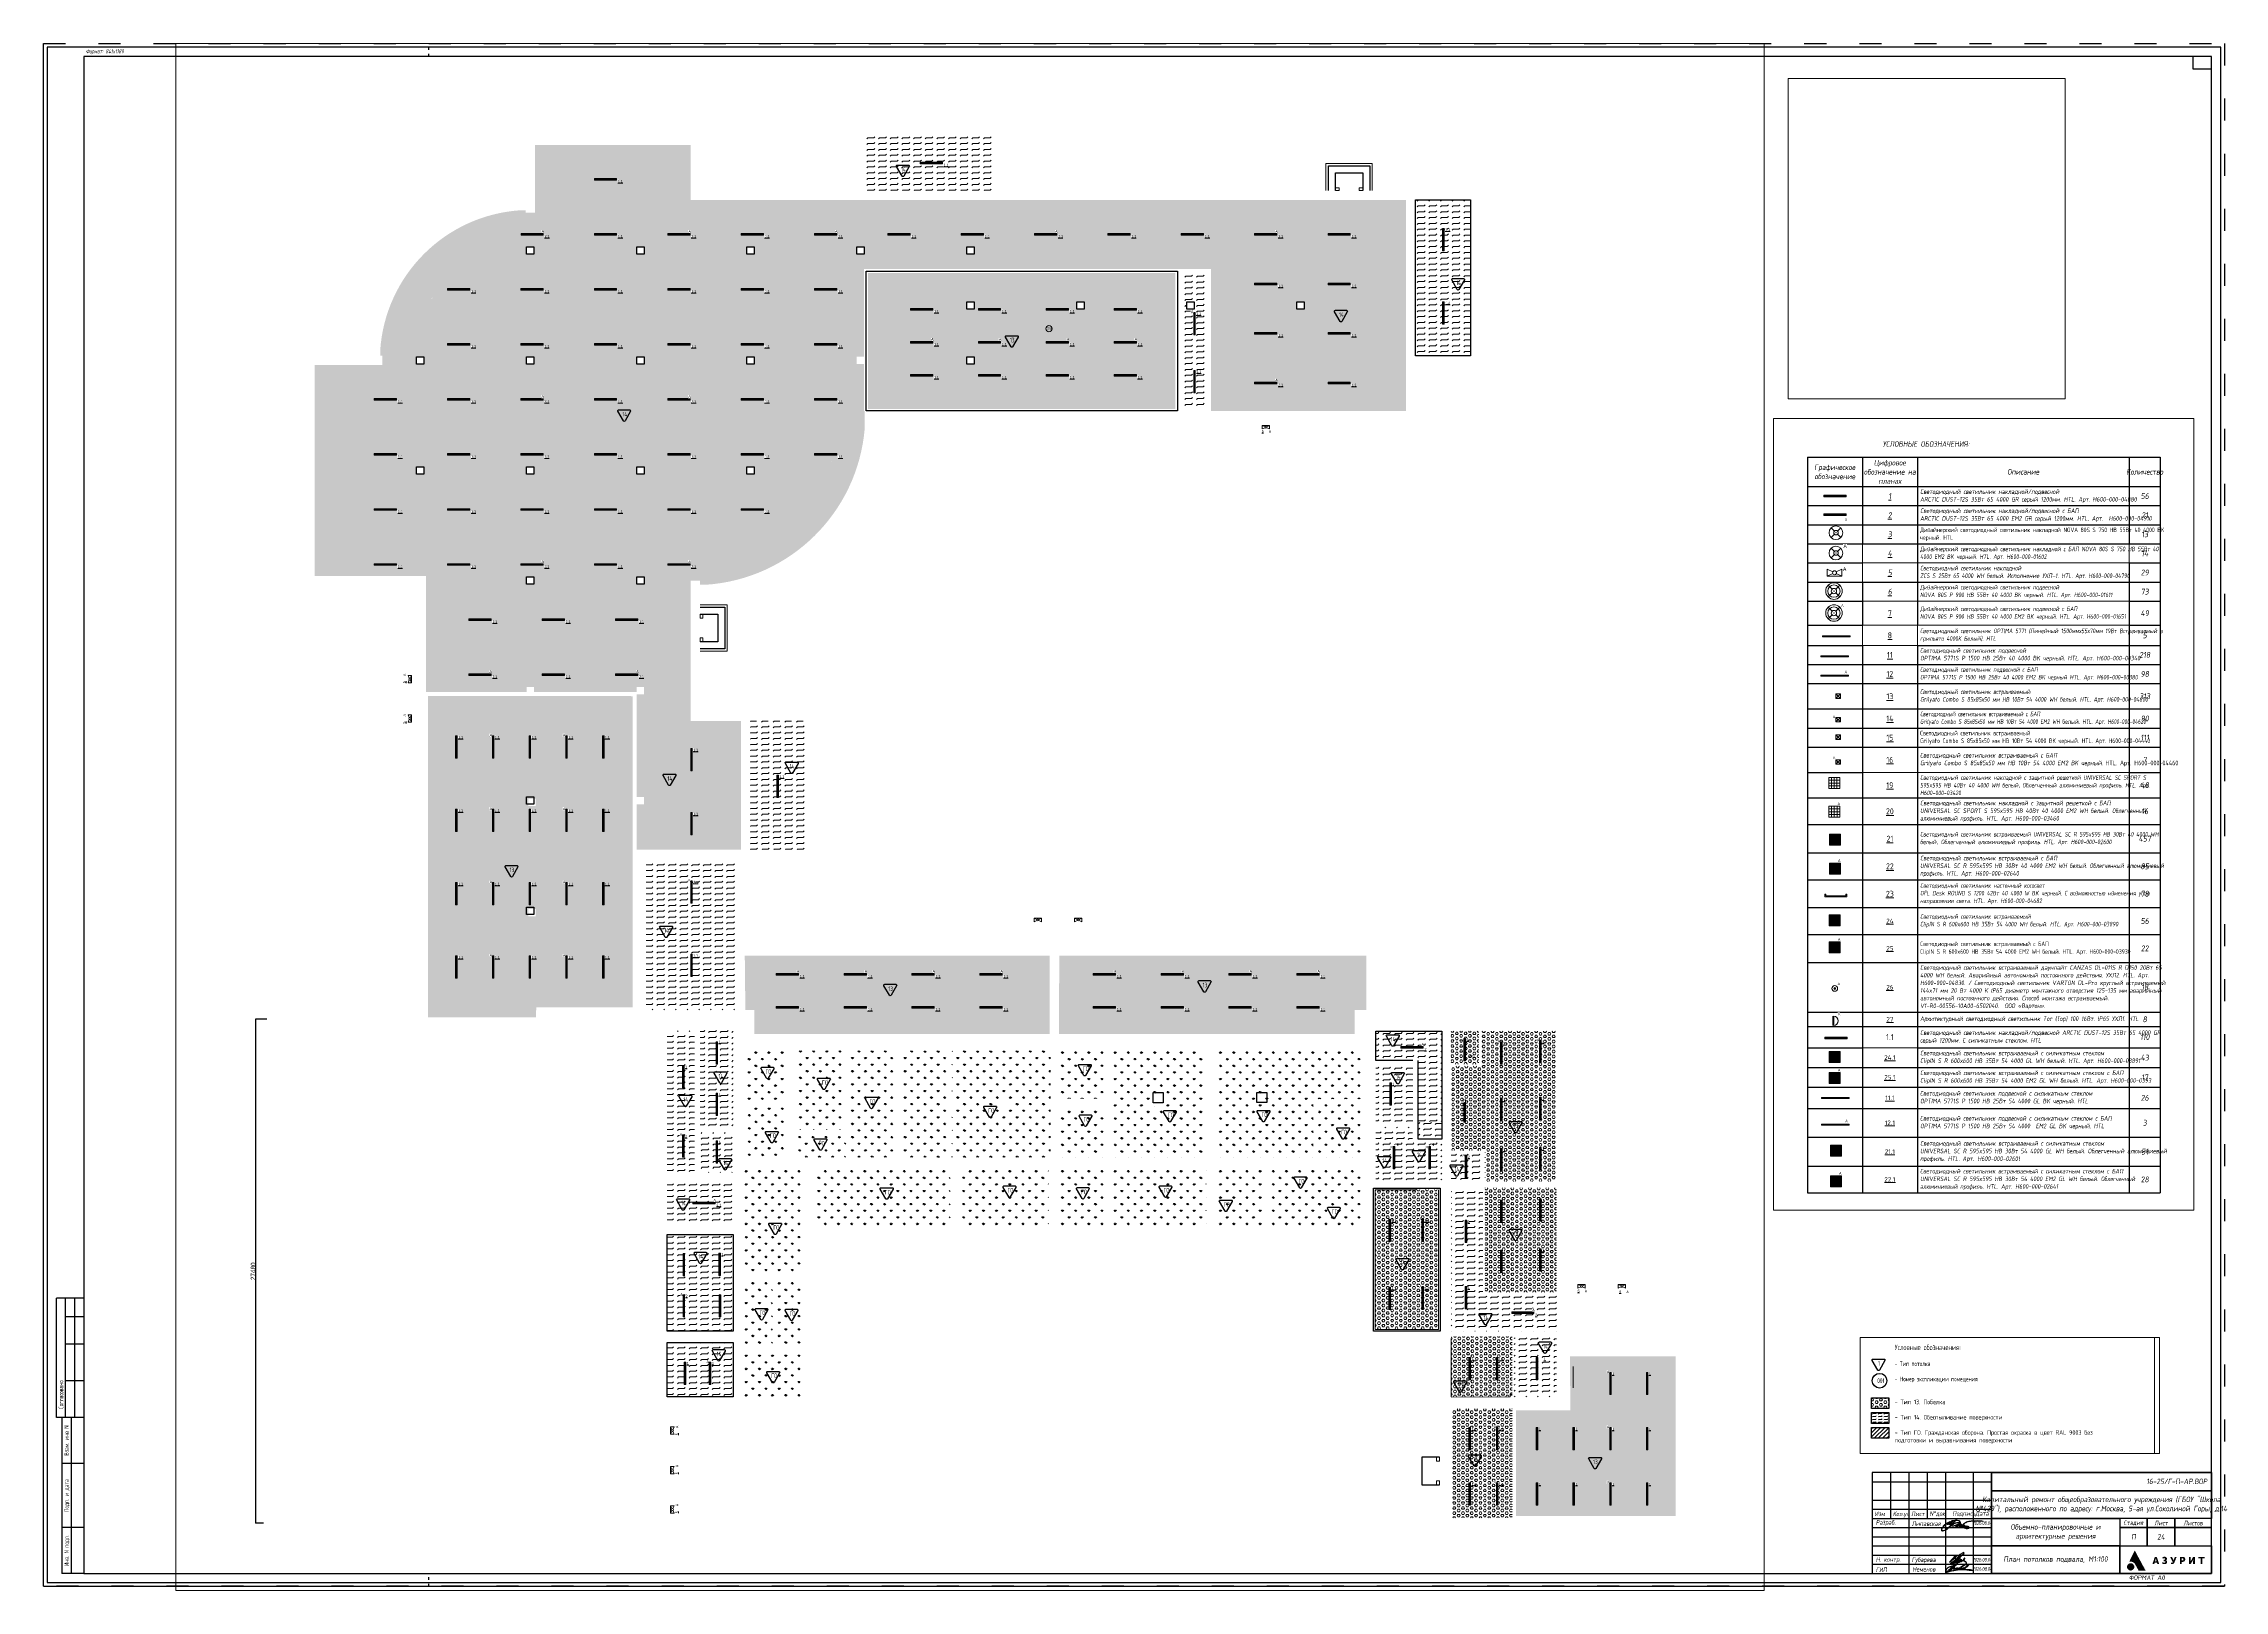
# Paper-space layout '18подвал' of a CAD drawing. Header units: millimetres. Extents: x -8 to 1181, y -23 to 820.
# The model-space entities are those that its viewports show. They can reach past a viewport. Long polylines and large blocks are cut down to what shows.
import ezdxf
from ezdxf.enums import TextEntityAlignment as Align

# ---------------------------------------------------------------- set-up
doc = ezdxf.new("R2010")
doc.units = ezdxf.units.MM
doc.linetypes.add('ACAD_ISO03W100', pattern=[30, 12, -18])
for name, color, linetype in [('_RAMKA', 7, 'Continuous'), ('X-ref Light', 250, 'Continuous'), ('Штриховка в сечении', 7, 'Continuous'), ('№ для экспертизы', 250, 'Continuous')]:
    doc.layers.add(name, color=color, linetype=linetype)
for name, color, linetype, lineweight in [('_STAMP', 250, 'Continuous', 30), ('_TEXT', 189, 'Continuous', 30), ('_ЭОМ_ОБЩ_Освещение_текст', 250, 'Continuous', 18), ('_ЭОМ_ОБЩ_Освещение_текст тип светильника', 172, 'Continuous', 50), ('_ЭОМ_светильник А', 1, 'Continuous', 35), ('_ЭОМ_светильник Р', 4, 'Continuous', 35), ('АР_МосжилНии_Стены', 202, 'Continuous', 30), ('АР_Потолки_Штриховка', 252, 'Continuous', 0), ('АР_Спецификация', 250, 'Continuous', 15), ('Подвал', 250, 'Continuous', 30), ('Подписи', 5, 'Continuous', 25), ('СИЛА', 1, 'Continuous', 30), ('Текст', 251, 'Continuous', 13)]:
    doc.layers.add(name, color=color, linetype=linetype, lineweight=lineweight)
doc.layers.add('АР_1_ПЛИНТУС', color=7, linetype='Continuous', true_color=0x76bcab)
doc.layers.add('АР_Потолок_Покраска', color=7, linetype='Continuous', lineweight=5, true_color=0x007399)
doc.layers.get('X-ref Light').off()
doc.styles.add('gost', font='isocpeur.ttf')
doc.styles.add('ISOCPEUR', font='isocpeur.ttf', dxfattribs={"height": 800})
doc.styles.add('ISOCUPER', font='isocpeur.ttf', dxfattribs={"width": 0.85, "oblique": 7})
doc.styles.add('Simplex', font='simplex.shx', dxfattribs={"width": 0.7, "oblique": 15, "height": 250})
doc.styles.get("Standard").update_dxf_attribs({"font": 'arial.ttf'})
doc.styles.add('Архитект', font='isocpeur.ttf', dxfattribs={"width": 0.8, "oblique": 8})
doc.styles.add('Архитектурный размер', font='isocpeur.ttf', dxfattribs={"width": 0.8, "oblique": 8})
doc.styles.add('ГОСТ', font='cad.shx', dxfattribs={"width": 0.8})
doc.dimstyles.new('ISO-25', dxfattribs={"dimtxt": 250, "dimasz": 2.5, "dimexe": 1.25, "dimexo": 0.625, "dimtad": 1, "dimdec": 0, "dimtxsty": 'Standard', "dimcen": 2.5, "dimadec": 0, "dimazin": 0, "dimtfac": 1, "dimtdec": 0, "dimtmove": 0, "dimatfit": 3, "dimfxl": 1, "dimarcsym": 0})

# ---------------------------------------------------------------- blocks, each defined once
blk = doc.blocks.new('Логотип Азурит')
at = {"layer": '_STAMP', "linetype": 'Continuous', "true_color": 0x2a3756}
h = blk.add_hatch(color=159, dxfattribs=at)
h.dxf.hatch_style = 1
h.paths.add_polyline_path([(-39.4, 8.5), (-40, 9.6), (-40.6, 10.7), (-41.1, 11.7), (-41.6, 12.6), (-41.8, 12.9), (-41.9, 13), (-41.9, 12.9), (-42, 12.8), (-42.4, 12), (-42.8, 11.2), (-43.1, 10.5), (-43.5, 9.7), (-44.2, 8.3), (-44.5, 7.6), (-44.7, 7.1), (-44.8, 6.9), (-44.7, 6.9), (-44.5, 7), (-44.3, 7), (-44.1, 7), (-43.9, 7), (-43.7, 6.9), (-43.6, 6.9), (-43.4, 6.9), (-43.2, 6.8), (-43.1, 6.7), (-42.9, 6.7), (-42.7, 6.6), (-42.6, 6.5), (-42.4, 6.4), (-42.3, 6.3), (-42.2, 6.2), (-42, 6), (-41.9, 5.9), (-41.8, 5.8), (-41.7, 5.7), (-41.6, 5.5), (-41.3, 4.9), (-41, 4.4), (-40.6, 3.6), (-40, 2.6), (-39.8, 2.1), (-37.9, 2.1), (-36.5, 2.1), (-35.9, 2.1), (-36.5, 3.1), (-36.8, 3.8), (-37.2, 4.4), (-37.7, 5.3), (-38.2, 6.3), (-38.5, 6.9), (-38.9, 7.5)])
at = {"layer": '_STAMP', "linetype": 'Continuous', "true_color": 0x1447b7}
h = blk.add_hatch(color=162, dxfattribs=at)
h.dxf.hatch_style = 1
h.paths.add_polyline_path([(-42.1, 4.2), (-42.1, 4.4), (-42.1, 4.6), (-42.2, 4.8), (-42.3, 4.9), (-42.4, 5.1), (-42.5, 5.3), (-42.6, 5.4), (-42.7, 5.5), (-42.8, 5.6), (-42.9, 5.7), (-43.1, 5.9), (-43.4, 6), (-43.6, 6), (-43.9, 6.1), (-44.2, 6.1), (-44.4, 6.1), (-44.5, 6), (-44.7, 6), (-44.9, 5.9), (-45, 5.8), (-45.2, 5.7), (-45.4, 5.6), (-45.5, 5.5), (-45.6, 5.3), (-45.7, 5.2), (-45.8, 5), (-45.9, 4.9), (-46, 4.7), (-46, 4.5), (-46.1, 4.3), (-46.1, 4.1), (-46.1, 3.9), (-46, 3.7), (-46, 3.5), (-45.9, 3.4), (-45.9, 3.2), (-45.8, 3.1), (-45.7, 3), (-45.6, 2.9), (-45.5, 2.8), (-45.4, 2.7), (-45.3, 2.6), (-45.2, 2.5), (-45.1, 2.4), (-45, 2.3), (-44.8, 2.3), (-44.7, 2.2), (-44.6, 2.2), (-44.4, 2.2), (-44.3, 2.1), (-44.1, 2.1), (-43.8, 2.1), (-43.6, 2.2), (-43.3, 2.3), (-43.1, 2.4), (-42.9, 2.5), (-42.7, 2.7), (-42.6, 2.8), (-42.4, 3), (-42.3, 3.1), (-42.3, 3.3), (-42.2, 3.5), (-42.1, 3.7), (-42.1, 3.8), (-42.1, 4)])
at = {"layer": '_STAMP', "linetype": 'Continuous', "true_color": 0x2a3756}
h = blk.add_hatch(color=159, dxfattribs=at)
h.dxf.hatch_style = 1
h.paths.add_polyline_path([(-29.3, 7.9), (-29.6, 8.8), (-29.9, 9.5), (-30.4, 9.5), (-30.9, 9.5), (-30.9, 9.4), (-31.3, 8.4), (-31.6, 7.3), (-32, 6.3), (-32.2, 5.6), (-32.1, 5.6), (-31.7, 5.6), (-31.2, 5.6), (-31.1, 6), (-31, 6.4), (-30.4, 6.4), (-29.8, 6.4), (-29.6, 6), (-29.5, 5.6), (-29, 5.6), (-28.5, 5.6), (-28.6, 5.8), (-28.9, 6.8)])
h.paths.add_polyline_path([(-30.8, 7.2), (-30.7, 7.3), (-30.6, 7.9), (-30.4, 8.4), (-30.4, 8.6), (-30.4, 8.7), (-30.4, 8.6), (-30.3, 8.4), (-30.2, 8.1), (-30.1, 7.7), (-30, 7.3), (-30, 7.2), (-30.4, 7.2)], flags=16)
h = blk.add_hatch(color=159, dxfattribs=at)
h.dxf.hatch_style = 1
h.paths.add_polyline_path([(-24.4, 7.3), (-24.5, 7.4), (-24.6, 7.5), (-24.7, 7.6), (-24.8, 7.6), (-24.7, 7.7), (-24.6, 7.8), (-24.5, 7.9), (-24.5, 8), (-24.4, 8.1), (-24.3, 8.2), (-24.3, 8.3), (-24.3, 8.3), (-24.3, 8.5), (-24.3, 8.7), (-24.3, 8.7), (-24.3, 8.8), (-24.4, 9), (-24.5, 9.1), (-24.6, 9.3), (-24.8, 9.4), (-24.9, 9.5), (-25.1, 9.5), (-25.3, 9.6), (-25.6, 9.6), (-25.7, 9.6), (-25.9, 9.6), (-26.1, 9.6), (-26.2, 9.5), (-26.4, 9.5), (-26.5, 9.4), (-26.7, 9.3), (-26.8, 9.2), (-26.9, 9.2), (-26.8, 9), (-26.6, 8.7), (-26.5, 8.5), (-26.5, 8.5), (-26.5, 8.5), (-26.3, 8.6), (-26.2, 8.7), (-26.1, 8.7), (-25.9, 8.8), (-25.8, 8.8), (-25.7, 8.8), (-25.6, 8.8), (-25.5, 8.8), (-25.5, 8.7), (-25.4, 8.7), (-25.3, 8.6), (-25.3, 8.6), (-25.3, 8.5), (-25.3, 8.4), (-25.3, 8.3), (-25.3, 8.2), (-25.4, 8.1), (-25.4, 8.1), (-25.4, 8.1), (-25.5, 8), (-25.6, 8), (-25.8, 8), (-26.1, 8), (-26.1, 7.6), (-26.1, 7.2), (-25.8, 7.2), (-25.5, 7.2), (-25.5, 7.2), (-25.4, 7.2), (-25.3, 7.2), (-25.3, 7.1), (-25.2, 7.1), (-25.2, 7), (-25.2, 7), (-25.2, 6.9), (-25.2, 6.8), (-25.2, 6.7), (-25.2, 6.6), (-25.2, 6.6), (-25.3, 6.5), (-25.3, 6.5), (-25.4, 6.5), (-25.4, 6.4), (-25.5, 6.4), (-25.7, 6.4), (-25.8, 6.4), (-25.9, 6.4), (-26, 6.4), (-26.2, 6.5), (-26.3, 6.6), (-26.4, 6.7), (-26.5, 6.8), (-26.8, 6.5), (-26.9, 6.3), (-27, 6.2), (-27, 6.1), (-27, 6.1), (-26.9, 6.1), (-26.8, 6), (-26.6, 5.8), (-26.4, 5.7), (-26.2, 5.6), (-26, 5.6), (-25.8, 5.6), (-25.5, 5.6), (-25.3, 5.6), (-25.1, 5.6), (-25, 5.7), (-24.9, 5.7), (-24.7, 5.8), (-24.6, 5.9), (-24.5, 5.9), (-24.4, 6), (-24.4, 6.1), (-24.3, 6.2), (-24.3, 6.4), (-24.2, 6.5), (-24.2, 6.7), (-24.2, 6.8), (-24.2, 6.9), (-24.2, 7.1), (-24.3, 7.2), (-24.3, 7.3)])
h = blk.add_hatch(color=159, dxfattribs=at)
h.dxf.hatch_style = 1
h.paths.add_polyline_path([(-19.6, 8), (-19.4, 8.7), (-19.1, 9.2), (-19, 9.5), (-19.2, 9.5), (-19.5, 9.5), (-20, 9.5), (-20, 9.4), (-20.3, 8.7), (-20.6, 7.8), (-20.6, 7.7), (-20.7, 7.6), (-20.7, 7.6), (-20.7, 7.7), (-20.8, 8), (-21, 8.4), (-21.3, 9.1), (-21.5, 9.5), (-22.1, 9.5), (-22.6, 9.5), (-22.4, 9.2), (-21.9, 8.2), (-21.3, 7.1), (-21.1, 6.6), (-21.1, 6.6), (-21.1, 6.5), (-21.1, 6.5), (-21.2, 6.4), (-21.3, 6.4), (-21.4, 6.4), (-21.5, 6.4), (-21.5, 6.4), (-21.6, 6.4), (-21.7, 6.5), (-21.8, 6.5), (-21.9, 6.5), (-21.9, 6.4), (-22.1, 6), (-22.2, 5.9), (-22.2, 5.8), (-22.1, 5.8), (-21.9, 5.7), (-21.8, 5.6), (-21.7, 5.6), (-21.5, 5.6), (-21.3, 5.6), (-21.1, 5.6), (-21, 5.6), (-20.9, 5.7), (-20.8, 5.7), (-20.7, 5.8), (-20.6, 5.8), (-20.6, 5.9), (-20.5, 6), (-20.3, 6.2), (-20.3, 6.4), (-20.2, 6.5), (-19.9, 7.3)])
h = blk.add_hatch(color=159, dxfattribs=at)
h.dxf.hatch_style = 1
h.paths.add_polyline_path([(-14.5, 7.5), (-14.4, 7.6), (-14.4, 7.7), (-14.3, 8), (-14.3, 8.2), (-14.3, 8.4), (-14.4, 8.6), (-14.4, 8.8), (-14.5, 8.9), (-14.6, 9), (-14.6, 9.1), (-14.7, 9.2), (-14.8, 9.3), (-14.9, 9.4), (-15.1, 9.4), (-15.2, 9.5), (-15.3, 9.5), (-15.5, 9.5), (-16.3, 9.5), (-17.2, 9.5), (-17.2, 7.6), (-17.2, 5.6), (-16.7, 5.6), (-16.3, 5.6), (-16.3, 6.2), (-16.3, 6.8), (-15.9, 6.8), (-15.6, 6.8), (-15.4, 6.9), (-15.2, 6.9), (-15, 7), (-14.8, 7.1), (-14.7, 7.2), (-14.6, 7.4)])
h.paths.add_polyline_path([(-15.6, 7.7), (-15.7, 7.7), (-16, 7.7), (-16.3, 7.7), (-16.3, 8.2), (-16.3, 8.7), (-15.9, 8.7), (-15.6, 8.7), (-15.6, 8.7), (-15.5, 8.7), (-15.4, 8.6), (-15.4, 8.5), (-15.3, 8.4), (-15.3, 8.4), (-15.3, 8.2), (-15.3, 8.1), (-15.3, 8), (-15.3, 7.9), (-15.4, 7.9), (-15.4, 7.8), (-15.4, 7.8), (-15.5, 7.7)], flags=16)
h = blk.add_hatch(color=159, dxfattribs=at)
h.dxf.hatch_style = 1
h.paths.add_polyline_path([(-10.1, 7.8), (-10, 8), (-9.9, 8.1), (-9.9, 7.9), (-10, 7.5), (-10, 6.7), (-10, 5.6), (-9.5, 5.6), (-9, 5.6), (-9, 7.6), (-9, 9.5), (-9.5, 9.5), (-10, 9.5), (-10.4, 8.9), (-10.8, 8.1), (-11, 7.8), (-11.3, 7.3), (-11.4, 7.1), (-11.4, 7), (-11.4, 7.3), (-11.4, 7.8), (-11.4, 8.6), (-11.4, 9.5), (-11.9, 9.5), (-12.3, 9.5), (-12.3, 7.6), (-12.3, 5.6), (-11.9, 5.6), (-11.4, 5.6), (-11.2, 5.9), (-10.6, 6.9), (-10.3, 7.4)])
h = blk.add_hatch(color=159, dxfattribs=at)
h.dxf.hatch_style = 1
h.paths.add_polyline_path([(-3.7, 9.1), (-3.7, 9.5), (-5.4, 9.5), (-7.1, 9.5), (-7.1, 9.1), (-7.1, 8.7), (-6.5, 8.7), (-5.9, 8.7), (-5.9, 7.2), (-5.9, 5.6), (-5.4, 5.6), (-5, 5.6), (-5, 7.2), (-5, 8.7), (-4.3, 8.7), (-3.7, 8.7)])
blk = doc.blocks.new('подпись Липавская')
at = {"color": 162, "lineweight": 18, "true_color": 0x0034d1}
for points, knots in [([(2.4, -0.6), (1.9, -1.1), (1.5, -1.5), (0.6, -2.3), (0.2, -2.6), (-0.4, -3.1), (-0.8, -3.3), (-1.5, -3.6), (-1.9, -3.7), (-2.4, -3.8), (-2.6, -3.8), (-2.9, -3.6), (-3, -3.5), (-3.1, -3.2), (-3, -3.1), (-3, -2.6), (-2.9, -2.3), (-2.6, -1.9), (-2.5, -1.7), (-2, -1), (-1.6, -0.6), (-0.8, 0.1), (-0.4, 0.4), (0.6, 0.9), (1, 1.2), (1.6, 1.4), (1.6, 1.4), (1.7, 1.5)], [1.927995, 1.927995, 1.927995, 1.927995, 2.162861, 2.162861, 2.342684, 2.342684, 2.481252, 2.481252, 2.589465, 2.589465, 2.644352, 2.644352, 2.684993, 2.684993, 2.725633, 2.725633, 2.816518, 2.816518, 2.907403, 2.907403, 3.101021, 3.101021, 3.294638, 3.294638, 3.488255, 3.488255, 3.514244, 3.514244, 3.514244, 3.514244]), ([(1.5, 0.1), (1.6, 0.1), (1.8, 0.1), (2, 0.2), (2.1, 0.3), (2.5, 0.4), (2.7, 0.6), (3, 0.7)], [0.9055552, 0.9055552, 0.9055552, 0.9055552, 0.9629326, 0.9629326, 1.02031, 1.02031, 1.1239395, 1.1239395, 1.1239395, 1.1239395]), ([(6.8, 0.3), (6.6, 0.1), (6.3, 0), (5.8, -0.3), (5.5, -0.5), (5, -0.7), (4.7, -0.8), (4.2, -1), (4, -1), (3.6, -1.1), (3.4, -1.1), (3, -1.1), (2.8, -1.1), (2.6, -1), (2.5, -1), (2.4, -0.8), (2.3, -0.7), (2.4, -0.6)], [4.3062538, 4.3062538, 4.3062538, 4.3062538, 4.4138757, 4.4138757, 4.5214976, 4.5214976, 4.6291196, 4.6291196, 4.7090277, 4.7090277, 4.7729116, 4.7729116, 4.8231548, 4.8231548, 4.8495834, 4.8495834, 4.87234, 4.87234, 4.87234, 4.87234]), ([(2.8, -0.2), (3.1, 0.1), (3.6, 0.3), (4.3, 0.6), (4.6, 0.7), (5.2, 0.9), (5.6, 0.9), (6.2, 1), (6.5, 1), (6.8, 1)], [4.9347748, 4.9347748, 4.9347748, 4.9347748, 5.0568055, 5.0568055, 5.1788362, 5.1788362, 5.3146558, 5.3146558, 5.3908243, 5.3908243, 5.3908243, 5.3908243]), ([(5.1, 2.3), (5.5, 2.3), (5.9, 2.2), (6.5, 2), (6.7, 2), (7.1, 1.6), (7.3, 1.3), (7.3, 1), (7.2, 0.9), (7.2, 0.8)], [3.9400756, 3.9400756, 3.9400756, 3.9400756, 4.077799, 4.077799, 4.1515227, 4.1515227, 4.2252463, 4.2252463, 4.2499379, 4.2499379, 4.2499379, 4.2499379]), ([(7.2, 0.8), (7.3, 0.7), (7.3, 0.5), (7.3, 0.3), (7.3, 0.2), (7.3, 0), (7.2, 0), (7.2, 0)], [5.43291642, 5.43291642, 5.43291642, 5.43291642, 5.46279586, 5.46279586, 5.4926753, 5.4926753, 5.50331351, 5.50331351, 5.50331351, 5.50331351]), ([(7.2, 0), (7.4, 0), (7.5, 0), (7.8, 0), (8, 0), (8.2, -0.2), (8.3, -0.3), (8.3, -0.4)], [6.0978529, 6.0978529, 6.0978529, 6.0978529, 6.1425729, 6.1425729, 6.1872929, 6.1872929, 6.2036694, 6.2036694, 6.2036694, 6.2036694]), ([(8.7, -0.5), (8.8, -0.1), (9.2, 0.3), (9.8, 0.8), (10.2, 1.1), (11, 1.4), (11.4, 1.5), (12.7, 1.7), (13.6, 1.8), (15, 1.9), (15.7, 1.9), (16.8, 1.9), (17.2, 1.9), (18, 1.8), (18.5, 1.8), (19.2, 1.7), (19.4, 1.7), (19.7, 1.7)], [7.769656, 7.769656, 7.769656, 7.769656, 7.921996, 7.921996, 8.074335, 8.074335, 8.226675, 8.226675, 8.542229, 8.542229, 8.775159, 8.775159, 8.93404, 8.93404, 9.09292, 9.09292, 9.186254, 9.186254, 9.186254, 9.186254]), ([(6.6, -0.7), (6.5, -0.8), (6.4, -0.9), (6, -1.1), (5.7, -1.3), (5.4, -1.4), (5.3, -1.4), (5.2, -1.4), (5.1, -1.4), (5, -1.4), (5, -1.4), (4.9, -1.4), (4.8, -1.3), (4.8, -1.1), (4.8, -1.1), (4.9, -1), (4.9, -1), (4.9, -0.9), (5, -0.9), (5.1, -0.8), (5.3, -0.7), (5.5, -0.6), (5.6, -0.5), (5.9, -0.4), (6, -0.3), (6.3, -0.3), (6.3, -0.3), (6.4, -0.2)], [5.5967371, 5.5967371, 5.5967371, 5.5967371, 5.6654435, 5.6654435, 5.7341498, 5.7341498, 5.7599769, 5.7599769, 5.7754743, 5.7754743, 5.7848694, 5.7848694, 5.7920528, 5.7920528, 5.7992363, 5.7992363, 5.8064198, 5.8064198, 5.8255794, 5.8255794, 5.8652806, 5.8652806, 5.9049817, 5.9049817, 5.9720452, 5.9720452, 5.9983972, 5.9983972, 5.9983972, 5.9983972]), ([(7.7, -1.2), (7.7, -1.3), (7.6, -1.3), (7.4, -1.4), (7.3, -1.5), (7.1, -1.5), (7, -1.5), (6.9, -1.4), (6.9, -1.4), (6.8, -1.3), (6.8, -1.2), (6.8, -1.1), (6.8, -1), (6.9, -0.9), (6.9, -0.9), (7, -0.8), (7.1, -0.7), (7.4, -0.6), (7.6, -0.5), (7.7, -0.5)], [6.3030834, 6.3030834, 6.3030834, 6.3030834, 6.3311025, 6.3311025, 6.3581066, 6.3581066, 6.3684891, 6.3684891, 6.3749758, 6.3749758, 6.3814625, 6.3814625, 6.3879491, 6.3879491, 6.4022384, 6.4022384, 6.4305971, 6.4305971, 6.4944159, 6.4944159, 6.4944159, 6.4944159]), ([(8.6, -1.2), (8.5, -1.3), (8.4, -1.3), (8.3, -1.4), (8.2, -1.4), (8.1, -1.5), (8, -1.5), (7.9, -1.4), (7.8, -1.4), (7.7, -1.3), (7.7, -1.3), (7.7, -1.2)], [6.63437936, 6.63437936, 6.63437936, 6.63437936, 6.65591892, 6.65591892, 6.6718971, 6.6718971, 6.68234273, 6.68234273, 6.6889962, 6.6889962, 6.69151939, 6.69151939, 6.69151939, 6.69151939]), ([(9.7, -1.1), (9.9, -1.1), (10.3, -1), (11, -1), (11.3, -1), (11.8, -1.2), (11.9, -1.4), (12.1, -1.8), (12, -2.1), (11.8, -2.3), (11.7, -2.4), (11.3, -2.5), (11.2, -2.5), (10.6, -2.5), (10.3, -2.5), (9.7, -2.3), (9.5, -2.2), (9.1, -2), (8.9, -1.9), (8.6, -1.5), (8.6, -1.4), (8.6, -1.2)], [7.0162906, 7.0162906, 7.0162906, 7.0162906, 7.0993883, 7.0993883, 7.1824861, 7.1824861, 7.2545595, 7.2545595, 7.301037, 7.301037, 7.3475144, 7.3475144, 7.3939919, 7.3939919, 7.486045, 7.486045, 7.578098, 7.578098, 7.6546435, 7.6546435, 7.6967383, 7.6967383, 7.6967383, 7.6967383]), ([(9.2, -0.6), (9.2, -0.6), (9.3, -0.6), (9.5, -0.5), (9.5, -0.5), (9.6, -0.5), (9.7, -0.6), (9.8, -0.8), (9.8, -0.8), (9.8, -0.9), (9.8, -1), (9.8, -1), (9.7, -1.1), (9.7, -1.1)], [6.85701628, 6.85701628, 6.85701628, 6.85701628, 6.88166544, 6.88166544, 6.8944683, 6.8944683, 6.90289754, 6.90289754, 6.91132677, 6.91132677, 6.91975601, 6.91975601, 6.93200035, 6.93200035, 6.93200035, 6.93200035])]:
    blk.add_open_spline(points, degree=3, knots=knots, dxfattribs=at)
blk.add_spline([(0, 0), (0, -0.1), (0.3, -0.2), (0.8, 0), (1.4, 0.3), (1.9, 0.6), (2.3, 0.9), (2.7, 1.2), (2.9, 1.5), (3, 1.7), (3, 1.9), (2.7, 1.9), (2.4, 1.7), (1.8, 1.3), (1.5, 1), (1.2, 0.5), (1.1, 0.1), (1.2, -0.1), (1.6, -0.2), (2.1, 0), (2.5, 0.2), (2.9, 0.4), (3.5, 0.7), (4.1, 1.2), (4.6, 1.8), (4.8, 2.1), (4.9, 2.3), (4.5, 2.1), (4.1, 1.7), (3.7, 1.3), (3.1, 0.5), (2.4, -0.2), (1.7, -1), (0.7, -1.8), (-0.1, -2.5), (-1.4, -3.3), (-2.7, -3.4), (-2.7, -2.6), (-2.3, -1.8), (-1.6, -1), (-0.5, -0.1), (1, 0.8), (2, 1.3), (3.5, 1.8), (4.9, 2), (5.9, 2), (6.5, 1.8), (6.9, 1.5), (7, 1.1), (6.6, 0.4), (5.7, -0.1), (4.4, -0.6), (3.4, -0.9), (2.6, -0.8), (3.8, 0.1), (4.9, 0.5), (6.3, 0.7), (7.1, 0.5), (7, 0.1), (6.8, -0.2), (6.4, -0.5), (5.9, -0.9), (5, -1.2), (5.4, -0.9), (5.6, -0.8), (5.9, -0.6), (6.2, -0.5), (6.9, -0.3), (7.6, -0.2), (8, -0.4), (8.1, -0.4), (8, -0.6), (7.7, -1), (7.3, -1.2), (7, -1.2), (7.2, -1), (7.4, -0.9), (7.8, -0.7), (8.1, -0.6), (8.4, -0.6), (8.5, -0.7), (8.4, -1.1), (8.2, -1.2), (8, -1.2), (8, -1), (8.2, -0.9), (8.7, -0.9), (9, -0.9), (9.6, -0.8), (9.4, -1.1), (10.8, -1.2), (11.7, -1.6), (11.8, -1.9), (10.3, -2.2), (9.5, -1.9), (8.9, -1.5), (8.8, -0.7), (9.2, -0.1), (9.8, 0.5), (10.7, 1), (12.2, 1.4), (13.8, 1.6), (15.5, 1.7), (16.6, 1.7), (17.2, 1.6), (18.3, 1.6), (19.6, 1.4)], degree=3, dxfattribs=at)
for points in [[(0.2, 0.1), (0.5, 0.1), (0.6, 0.2), (0.9, 0.3)], [(1.6, 0.7), (1.9, 0.9), (2.1, 1), (2.3, 1.2)], [(2, 1.1), (1.8, 0.9), (1.7, 0.8), (1.6, 0.7)], [(3.3, 0.4), (3.1, 0.2), (3, 0), (2.8, -0.2)], [(3.2, 2), (3.6, 2), (3.9, 2.1), (4.2, 2.2)], [(8.3, -0.4), (8.4, -0.4), (8.6, -0.4), (8.7, -0.5)]]:
    blk.add_open_spline(points, degree=3, dxfattribs=at)
blk = doc.blocks.new('A$C87e5faed')
at = {"color": 172, "true_color": 0x1616e3}
for p, q in [((4.5, 4), (1.3, 0.4)), ((1.3, 0.4), (4.4, 3.1)), ((1.3, 0.4), (4.4, 3)), ((4.5, 3.9), (1.4, 0.4)), ((2.7, -0.6), (4.6, 1.4)), ((2.8, -0.6), (4.6, 1.3)), ((3.9, 0), (3.2, -0.6)), ((3.9, 0), (4, 0.1)), ((4, 0.1), (4.6, 0.7)), ((4.1, 0.2), (4.6, 0.6)), ((4.5, 3.2), (4.7, 3.4)), ((4.5, 3.1), (4.7, 3.3)), ((4.6, 1.4), (5.1, 1.9)), ((4.6, 1.4), (4.9, 1.8)), ((4.6, 0.5), (4.6, 0.3)), ((4.6, 0.3), (4.8, 0.2)), ((4.7, 0.7), (7.2, 2.9)), ((4.9, 1.3), (4.7, 0.9)), ((4.7, 0.7), (4.7, 0.6)), ((4.7, 0.6), (4.7, 0.3)), ((4.7, 0.3), (4.8, 0.3)), ((4.8, 0.8), (7.2, 3)), ((5, 1.3), (4.8, 0.8)), ((4.8, 0.3), (5.3, 0.4)), ((4.8, 0.2), (5.3, 0.4)), ((4.8, 0.2), (5.3, 0.4)), ((7.2, 3), (5, 1.3)), ((7.1, 3), (5, 1.3)), ((5.1, 2), (7.4, 4.8)), ((5.2, 2.1), (7.4, 4.8)), ((5.3, 0.4), (7.5, 2)), ((5.3, 0.4), (6.5, 1.2)), ((6.7, 1.4), (6.2, 0.8)), ((6.5, 1.2), (6.2, 0.8)), ((6.7, 1.4), (7.6, 2)), ((6.7, 0.6), (7.1, 0.9)), ((7.5, 2), (6.8, 1.5)), ((6.8, 0.5), (7.2, 1)), ((6.9, 1.5), (6.9, 1.5)), ((7.8, 1.8), (7.1, 0.9)), ((7.2, 1), (8, 1.7)), ((7.9, 1.7), (7.2, 1)), ((7.2, 1), (7.3, 0.8)), ((7.3, 1), (8, 1.6)), ((7.4, 0.9), (7.3, 1)), ((7.3, 0.8), (7.5, 0.8)), ((7.4, 4.8), (8.7, 5.6)), ((7.4, 4.8), (8.7, 5.6)), ((7.4, 0.9), (7.5, 0.9)), ((7.5, 2), (7.6, 2)), ((7.5, 0.8), (7.8, 0.9)), ((7.5, 0.9), (7.8, 0.9)), ((7.8, 0.9), (9, 1.7)), ((7.8, 0.9), (9.1, 1.6)), ((9.2, 1.5), (10.5, 0.4)), ((9.2, 1.4), (10.5, 0.4)), ((9.7, 2.6), (9.6, 2.6)), ((9.7, 2.5), (9.6, 2.5)), ((9.8, 2.5), (9.7, 2.6)), ((9.7, 2.5), (9.7, 2.5)), ((3, -0.7), (2.7, -0.6)), ((3, -0.7), (2.8, -0.6)), ((3.2, -0.6), (3, -0.7)), ((3.3, -0.6), (3, -0.7)), ((3.9, 0), (3.3, -0.6)), ((10.2, -0.7), (7.3, -2.5)), ((10.2, -0.8), (7.3, -2.6))]:
    blk.add_line(p, q, dxfattribs=at)
for points in [[(3.9, 0), (3.1, -0.2), (2.4, -0.3), (2.1, -0.3), (2.1, -0.1), (2.4, 0.2), (4.5, 1.6)], [(4, 0.1), (3.1, -0.2), (2.4, -0.3), (2.2, -0.2), (2.2, -0.1), (2.5, 0.2), (4.5, 1.6), (4.6, 1.4)], [(4.6, 0.5), (4.2, 0.1), (4, 0.1)], [(4.6, 0.6), (4.6, 0.5), (4.2, 0.2), (4.1, 0.2)], [(4.5, 3.1), (4.4, 2.2), (4.6, 1.6)], [(4.4, 3), (4.4, 2.2), (4.5, 1.6)], [(4.6, 1.6), (5.1, 2)], [(4.6, 1.6), (4.9, 1.8)], [(4.6, 1.6), (4.6, 1.4)], [(4.6, 1.4), (4.7, 0.9)], [(4.6, 1.3), (4.7, 0.9), (4.6, 0.7)]]:
    blk.add_lwpolyline(points, dxfattribs=at)
for points in [[(4.7, 3.3), (5.1, 3.7, 0.664719), (5, 3.9, 0.116051), (4.6, 3.6, 0.12803), (4.5, 3.4), (4.4, 3.1)], [(4.7, 3.4), (5.1, 3.7, 0.620604), (5, 3.8, 0.116009), (4.7, 3.6, 0.126024), (4.5, 3.3), (4.5, 3.2)], [(5.1, 1.9), (5.4, 2.1), (9.2, 5.1, 0.828646), (8.7, 5.6)], [(5.2, 2.1), (5.4, 2.2), (9.1, 5.1, 0.817588), (8.7, 5.6)]]:
    blk.add_lwpolyline(points, format="xyb", dxfattribs=at)
for centre, radius, start, end in [((6.4, 0.7), 0.164, 144.8899, 225.505), ((6.4, 0.7), 0.222, 144.8899, 225.505), ((6.5, 0.9), 0.486, 237.4946, 304.5474), ((6.5, 0.9), 0.428, 237.4946, 304.5474), ((7.2, 2.9), 0.0636, 335.3486, 107.8343), ((7.9, 1.7), 0.131, 327.1495, 150.1539), ((7.9, 1.7), 0.0731, 327.1495, 150.1539), ((9.7, 1.9), 0.682, 96.4472, 194.9902), ((9.7, 1.9), 0.624, 96.4472, 193.5642), ((8.4, 3), 1.49, 299.157, 339.3007), ((8.4, 3), 1.44, 299.6881, 338.4776), ((9.7, 1.9), 0.624, 199.0634, 220.3111), ((9.7, 1.9), 0.682, 200.0512, 220.3111), ((9.9, -0.1), 0.707, 295.4048, 36.3986), ((9.9, -0.1), 0.765, 295.4048, 36.3986)]:
    blk.add_arc(centre, radius, start, end, dxfattribs=at)
blk = doc.blocks.new('Неменов')
at = {"layer": 'Подписи'}
for points in [[(44383.03, 26772.46), (44383.03, 26772.68), (44383.41, 26772.91), (44384.1, 26773.16), (44385.03, 26773.42), (44386.21, 26773.74), (44387.75, 26774), (44389.31, 26774.23), (44390.9, 26774.23), (44392.49, 26774.23), (44394.9, 26773.96)], [(44385.28, 26773.62), (44385.4, 26773.92), (44385.82, 26774.46), (44386.26, 26774.88), (44386.68, 26775.31), (44386.92, 26775.52), (44387.56, 26776.07), (44386.71, 26775.48), (44386.36, 26775.33), (44385.84, 26775.08), (44385.47, 26774.85), (44385.17, 26774.54), (44384.9, 26774.25), (44384.73, 26774), (44384.56, 26773.64), (44384.97, 26774.05), (44385.56, 26774.6), (44386.05, 26775.09), (44386.7, 26775.75), (44387.01, 26776.08), (44387.52, 26776.69), (44387.97, 26777.16), (44388.49, 26777.69), (44388.73, 26777.9), (44389, 26778.06), (44389.12, 26778.06), (44389.12, 26777.92), (44388.98, 26777.64), (44388.37, 26777.08), (44387.89, 26776.67), (44387.28, 26776.32), (44386.37, 26775.82), (44385.14, 26775.39), (44383.93, 26774.83), (44383.43, 26774.36), (44383.22, 26773.85), (44383.22, 26773.49), (44383.72, 26773.37), (44384.08, 26773.64), (44385.13, 26774.59), (44386.04, 26775.51), (44386.97, 26776.37), (44385.33, 26774.76)], [(44386.27, 26774.52), (44386.76, 26774.69), (44387.03, 26774.95), (44386.83, 26774.95), (44386.31, 26774.62), (44386.27, 26774.52), (44386.27, 26774.45), (44387.35, 26774.7), (44386.98, 26774.46), (44387.97, 26774.88), (44387.47, 26774.52), (44387.47, 26774.4), (44388.35, 26774.86), (44388, 26774.48), (44389.15, 26774.96), (44388.51, 26774.46), (44389.67, 26774.88), (44389.02, 26774.44), (44390, 26774.86), (44389.59, 26774.46), (44390.84, 26774.98), (44390.23, 26774.54), (44391.84, 26775.15), (44392.4, 26775.45), (44392.82, 26775.9), (44393.19, 26776.38), (44392.41, 26775.93), (44391.71, 26775.35), (44391.18, 26774.88), (44390.97, 26774.55), (44390.97, 26774.44), (44391.38, 26774.51), (44391.54, 26774.67), (44391.11, 26774.67), (44390.59, 26774.54), (44390.46, 26774.41), (44390.9, 26774.2), (44394.9, 26773.96)]]:
    blk.add_spline(points, degree=3, dxfattribs=at)
blk = doc.blocks.new('_Azurit_Stamp 1')
at = {"layer": '_STAMP', "lineweight": -2}
for p, q in [((-185, 50), (-120, 50)), ((-120, 55), (-120, 0)), ((-185, 40), (-120, 40)), ((-185, 25), (-120, 25)), ((-185, 20), (-120, 20)), ((-185, 15), (-120, 15)), ((-185, 10), (-120, 10)), ((-185, 5), (-120, 5))]:
    blk.add_line(p, q, dxfattribs=at)
at = {"layer": '_STAMP', "lineweight": 30}
for p, q in [((-175, 55), (-175, 30)), ((-165, 55), (-165, 0)), ((-155, 55), (-155, 30)), ((-145, 55), (-145, 0)), ((-130, 55), (-130, 0)), ((-185, 35), (-120, 35)), ((-185, 30), (-120, 30))]:
    blk.add_line(p, q, dxfattribs=at)
at = {"layer": '_STAMP', "lineweight": -2}
blk.add_lwpolyline([(-185, 0), (0, 0), (0, 55), (-185, 55)], close=True, dxfattribs=at)
at = {"layer": '_STAMP', "lineweight": 30}
for points in [[(-185, 0), (0, 0), (0, 55), (-185, 55)], [(-120, 55), (0, 55), (0, 45), (-120, 45)], [(-120, 45), (0, 45), (0, 30), (-120, 30)], [(-120, 30), (-50, 30), (-50, 15), (-120, 15)], [(-50, 25), (-35, 25), (-35, 30), (-50, 30)], [(-50, 15), (-35, 15), (-35, 25), (-50, 25)], [(-35, 25), (-20, 25), (-20, 30), (-35, 30)], [(-35, 15), (-20, 15), (-20, 25), (-35, 25)], [(-20, 25), (0, 25), (0, 30), (-20, 30)], [(-20, 15), (0, 15), (0, 25), (-20, 25)], [(-120, 15), (-50, 15), (-50, 0), (-120, 0)], [(-50, 15), (0, 15), (0, 0), (-50, 0)]]:
    blk.add_lwpolyline(points, close=True, dxfattribs=at)
at = {"color": 172, "true_color": 0x1616e3}
blk.add_blockref('подпись Липавская', (-144.2, 26.9), dxfattribs=at)
at = {"linetype": 'Continuous'}
blk.add_blockref('Логотип Азурит', (0, -0.5), dxfattribs=at)
at = {"color": 172, "true_color": 0x1616e3, "xscale": 1.266684842857199, "yscale": 1.266684842857199, "zscale": 1.266684842857199}
blk.add_blockref('Неменов', (-56364.3, -33912.3), dxfattribs=at)
at = {"color": 241, "ltscale": 100, "true_color": 0xf7abae}
blk.add_blockref('A$C87e5faed', (-144.2, 5.7), dxfattribs=at)
at = {"layer": '_STAMP', "color": 7, "lineweight": -2, "attachment_point": 4}
for s, width, gutter_width, heights, insert, char_height, style in [('{\\C256;\\c0;16-25/Г-П-АР.ВОР}', 69.159, 0, [9.61], (-35.5, 50.2), 3, 'Архитектурный размер'), ('Изм', 10, 12.5, [0], (-183.7, 32.5), 2.5, 'Архитект'), ('Разраб.', 20, 12.5, [0], (-183, 27.5), 2.5, 'Архитект'), ('Кол.уч', 10, 12.5, [0], (-173.7, 32.2), 2.5, 'Архитект'), ('Лист', 10, 12.5, [0], (-163.7, 32.5), 2.5, 'Архитект'), ('Липавская', 19.036, 12.5, [0], (-163.4, 27.2), 2.5, 'Архитект'), ('N%%Dдок', 10, 12.5, [0], (-153.7, 32.5), 2.5, 'Архитект'), ('Подпись', 10, 12.5, [0], (-141.2, 32.5), 2.5, 'Архитект'), ('Дата', 10, 12.5, [0], (-128.7, 32.5), 2.5, 'Архитект'), ('Н. контр.', 20, 12.5, [0], (-183, 7.3), 2.5, 'Архитект'), ('ГИП', 20, 12.5, [0], (-183, 2), 2.5, 'Архитектурный размер'), ('Губарева', 19.036, 12.5, [0], (-163.4, 7.2), 2.5, 'Архитект'), ('Неменов', 19.036, 12.5, [0], (-163, 2.3), 2.5, 'Архитектурный размер')]:
    blk.add_mtext_dynamic_manual_height_columns(s, width=width, gutter_width=gutter_width, heights=heights, dxfattribs=dict(at, insert=insert, char_height=char_height, style=style))
at = {"layer": '_STAMP', "color": 7, "lineweight": -2, "char_height": 3, "attachment_point": 5, "style": 'Архитектурный размер'}
for s, insert, width in [('Капитальный ремонт общеобразовательного учреждения (ГБОУ "Школа №429"), расположенного по адресу: г.Москва, 5-ая ул.Соколиной Горы, д.14', (-60, 37.5), 120), ('Объемно-планировочные и архитектурные решения', (-85, 22.5), 56.742)]:
    blk.add_mtext(s, dxfattribs=dict(at, insert=insert, width=width))
at = {"layer": '_STAMP', "char_height": 2, "attachment_point": 5, "style": 'Архитект'}
for insert in [(-125, 27.5), (-125, 7.5), (-125, 2.5)]:
    blk.add_mtext('{\\T0.9;2026.08.04}', dxfattribs=dict(at, insert=insert))
at = {"layer": '_STAMP', "lineweight": -2, "char_height": 2.5, "attachment_point": 5, "style": 'Архитект'}
for s, insert in [('Стадия', (-42.5, 27.5)), ('Лист', (-27.5, 27.5)), ('Листов', (-10, 27.5))]:
    blk.add_mtext_dynamic_manual_height_columns(s, width=15, gutter_width=12.5, heights=[0], dxfattribs=dict(at, insert=insert))
blk = doc.blocks.new('_DOP_POLE')
at = {"layer": '_STAMP'}
for p, q in [((-15, 85), (-15, 150)), ((0, 150), (-15, 150)), ((-10, 85), (-10, 150)), ((-5, 85), (-5, 150)), ((0, 150), (0, 0)), ((0, 140), (-10, 140)), ((0, 125), (-10, 125)), ((0, 105), (-10, 105)), ((0, 85), (-15, 85)), ((-12, 85), (-12, 0)), ((-7, 85), (-7, 0)), ((0, 60), (-12, 60)), ((0, 25), (-12, 25)), ((0, 0), (-12, 0))]:
    blk.add_line(p, q, dxfattribs=at)
at = {"layer": '_TEXT', "style": 'ISOCPEUR', "width": 0.7}
for s, p in [('Согласовано', (-12.5, 97.5)), ('Взам. инв N', (-9.5, 72.5)), ('Подп. и дата', (-9.5, 42.5)), ('Инв. N подл.', (-9.5, 12.5))]:
    blk.add_text(s, height=2.5, rotation=90, dxfattribs=at).set_placement(p, align=Align.MIDDLE_CENTER)
blk = doc.blocks.new('*U86')
at = {"color": 0}
for p, q in [((1172, 827), (1172, 834)), ((1182, 827), (1172, 827))]:
    blk.add_line(p, q, dxfattribs=at)
at = {"layer": '_RAMKA', "color": 253, "linetype": 'ACAD_ISO03W100', "ltscale": 0.12}
for p, q in [((210, 834), (210, 841)), ((210, 0), (210, 7))]:
    blk.add_line(p, q, dxfattribs=at)
at = {"layer": '_RAMKA', "color": 0}
for points in [[(2, 2), (1187, 2), (1187, 839), (2, 839)], [(22, 7), (1182, 7), (1182, 834), (22, 834)]]:
    blk.add_lwpolyline(points, close=True, dxfattribs=at)
at = {"layer": 'Defpoints', "color": 255}
for q in [(0, 841), (1189, 0)]:
    blk.add_line((0, 0), q, dxfattribs=at)
at = {"layer": 'Defpoints', "color": 253, "linetype": 'ACAD_ISO03W100'}
blk.add_lwpolyline([(0, 841), (1189, 841), (1189, 0), (0, 0)], close=True, dxfattribs=at)
at = {"layer": '_RAMKA'}
blk.add_blockref('_DOP_POLE', (22, 7), dxfattribs=at)
at = {"layer": '_RAMKA', "color": 8, "insert": (23, 836.5), "char_height": 2.2, "attachment_point": 4, "style": 'Simplex'}
blk.add_mtext_dynamic_manual_height_columns('Формат: 841x1189', width=59.756, gutter_width=12.5, heights=[0], dxfattribs=at)
at = {"layer": '_RAMKA', "color": 8, "style": 'Simplex', "oblique": 7, "width": 0.85}
blk.add_attdef('ФОРМАТ_А', (1137, 3.5), '', height=2.5, dxfattribs=at)
blk = doc.blocks.new('ORIO LINE')
at = {"color": 0, "linetype": 'ByBlock', "lineweight": -2}
for p, q in [((-594, -4), (-594, 84)), ((-594, 84), (621, 84)), ((-590, 0), (-590, 80)), ((-590, 80), (617, 80)), ((617, 0), (-590, 0)), ((617, 80), (617, 0)), ((621, 84), (621, -4)), ((621, -4), (-594, -4))]:
    blk.add_line(p, q, dxfattribs=at)
blk.add_lwpolyline([(-590, 40), (617, 40)], dxfattribs=at)
blk = doc.blocks.new('ЭКРАН 9ВТ')
at = {"color": 0, "linetype": 'ByBlock', "lineweight": -2}
for points in [[(399, 376), (399, 0), (-399, 0), (-399, 376)], [(-399, 376), (-95, 233)], [(-399, 0), (-95, 143)], [(95, 233), (399, 376)], [(95, 143), (399, 0)]]:
    blk.add_lwpolyline(points, dxfattribs=at)
blk.add_circle((0, 188), 105, dxfattribs=at)
blk = doc.blocks.new('A$C89460300')
at = {"layer": '_ЭОМ_ОБЩ_Освещение_текст', "color": 18, "lineweight": 20, "ltscale": 100, "true_color": 0x000000}
blk.add_circle((26534, 45989), 171, dxfattribs=at)
at = {"layer": '_ЭОМ_светильник А', "color": 18, "lineweight": 20, "ltscale": 100, "true_color": 0x000000}
for p, rotation in [((-1632, 51177), 179.9999999999999), ((6368, 51177), 179.9999999999999), ((14368, 51177), 179.9999999999999), ((26368, 51177), 179.9999999999999), ((38368, 51177), 179.9999999999999), ((34508, 46258), 89.99999999999991), ((19604, 45294), 179.9999999999999), ((23304, 45294), 179.9999999999999), ((27004, 45294), 179.9999999999999), ((30704, 45294), 179.9999999999999), ((38368, 43077), 179.9999999999999), ((-1636, 42177), 179.9999999999999), ((6368, 42177), 179.9999999999999), ((-1636, 33177), 179.9999999999999), ((6368, 33177), 179.9999999999999), ((-4478, 27177), 179.9999999999999), ((3522, 27177), 179.9999999999999), ((-3732, 23175), 89.99999999999991), ((268, 23175), 89.99999999999991), ((-3732, 19175), 89.99999999999991), ((268, 19175), 89.99999999999991), ((-3732, 15175), 89.99999999999991), ((268, 15175), 89.99999999999991), ((7083, 15274), 89.99999999999991), ((-3732, 11175), 89.99999999999991), ((268, 11175), 89.99999999999991), ((12283, 10840), 179.9999999999999), ((15983, 10840), 179.9999999999999), ((19683, 10840), 179.9999999999999), ((23383, 10840), 179.9999999999999), ((29568, 10840), 179.9999999999999), ((33268, 10840), 179.9999999999999), ((36968, 10840), 179.9999999999999), ((40668, 10840), 179.9999999999999), ((53370, 6564), 89.99999999999991), ((46344, 6862), 179.9999999999999), ((51238, 6496), 89.99999999999991), ((6639, 1419), 89.99999999999991), ((45308, 809), 269.9999999999999), ((47246, 809), 269.9999999999999), ((49316, 286), 89.99999999999991), ((7739, -1633), 179.9999999999999), ((46949, -3175), 89.99999999999991), ((6665, -5042), 89.99999999999991), ((6665, -7288), 89.99999999999991), ((8640, -7288), 89.99999999999991), ((46949, -6875), 89.99999999999991), ((52383, -7613), 179.9999999999999), ((8094, -10962), 89.99999999999991), ((51008, -10713), 89.99999999999991), ((57187, -11522), 89.99999999999991), ((51008, -14532), 89.99999999999991), ((57187, -14532), 89.99999999999991), ((51008, -17543), 89.99999999999991), ((57187, -17543), 89.99999999999991)]:
    blk.add_blockref('ORIO LINE', p, dxfattribs=dict(at, rotation=rotation))
at = {"layer": '_ЭОМ_светильник А', "color": 18, "lineweight": 20, "ltscale": 100, "true_color": 0x000000, "xscale": 0.5, "yscale": 0.5, "zscale": 0.5}
for p, rotation in [((38364, 40714), 180), ((-8226, 26890), 90), ((-8226, 24743), 90), ((25924, 13854), 180), ((28124, 13854), 180), ((55574, -6119, 0), 180), ((57774, -6119, 0), 180), ((5906, -14079), 270), ((5906, -16227), 270), ((5906, -18375), 270)]:
    blk.add_blockref('ЭКРАН 9ВТ', p, dxfattribs=dict(at, rotation=rotation))
at = {"layer": '_ЭОМ_светильник Р', "color": 18, "lineweight": 20, "true_color": 0x000000}
for p, rotation in [((20130, 55067), 179.9999999999999), ((2368, 54177), 179.9999999999999), ((2368, 51177), 179.9999999999999), ((10368, 51177), 179.9999999999999), ((18368, 51177), 179.9999999999999), ((22368, 51177), 179.9999999999999), ((30368, 51177), 179.9999999999999), ((34368, 51177), 179.9999999999999), ((42368, 51177), 179.9999999999999), ((48075, 50835), 89.99999999999991), ((-5636, 48177), 179.9999999999999), ((-1636, 48177), 179.9999999999999), ((2368, 48177), 179.9999999999999), ((6368, 48177), 179.9999999999999), ((10368, 48177), 179.9999999999999), ((14368, 48177), 179.9999999999999), ((38368, 48477), 179.9999999999999), ((42368, 48477), 179.9999999999999), ((19604, 47094), 179.9999999999999), ((23304, 47094), 179.9999999999999), ((27004, 47094), 179.9999999999999), ((30704, 47094), 179.9999999999999), ((48075, 46835), 89.99999999999991), ((38368, 45777), 179.9999999999999), ((42368, 45777), 179.9999999999999), ((-5636, 45177), 179.9999999999999), ((-1636, 45177), 179.9999999999999), ((2368, 45177), 179.9999999999999), ((6368, 45177), 179.9999999999999), ((10368, 45177), 179.9999999999999), ((14368, 45177), 179.9999999999999), ((19604, 43494), 179.9999999999999), ((23304, 43494), 179.9999999999999), ((27004, 43494), 179.9999999999999), ((30704, 43494), 179.9999999999999), ((34508, 43087), 89.99999999999991), ((42368, 43077), 179.9999999999999), ((-9636, 42177), 179.9999999999999), ((-5636, 42177), 179.9999999999999), ((2368, 42177), 179.9999999999999), ((10368, 42177), 179.9999999999999), ((14368, 42177), 179.9999999999999), ((-9636, 39177), 179.9999999999999), ((-5636, 39177), 179.9999999999999), ((-1636, 39177), 179.9999999999999), ((2368, 39177), 179.9999999999999), ((6368, 39177), 179.9999999999999), ((10368, 39177), 179.9999999999999), ((14368, 39177), 179.9999999999999), ((-9636, 36177), 179.9999999999999), ((-5636, 36177), 179.9999999999999), ((-1636, 36177), 179.9999999999999), ((2368, 36177), 179.9999999999999), ((6368, 36177), 179.9999999999999), ((10368, 36177), 179.9999999999999), ((-9636, 33177), 179.9999999999999), ((-5636, 33177), 179.9999999999999), ((2368, 33177), 179.9999999999999), ((-4478, 30177), 179.9999999999999), ((-478, 30177), 179.9999999999999), ((3522, 30177), 179.9999999999999), ((-478, 27177), 179.9999999999999), ((-5732, 23175), 89.99999999999991), ((-1732, 23175), 89.99999999999991), ((2268, 23175), 89.99999999999991), ((7083, 22480), 89.99999999999991), ((11784, 21026), 89.99999999999991), ((-5732, 19175), 89.99999999999991), ((-1732, 19175), 89.99999999999991), ((2268, 19175), 89.99999999999991), ((7083, 18994), 89.99999999999991), ((-5732, 15175), 89.99999999999991), ((-1732, 15175), 89.99999999999991), ((2268, 15175), 89.99999999999991), ((7083, 11274), 89.99999999999991), ((-5732, 11175), 89.99999999999991), ((-1732, 11175), 89.99999999999991), ((2268, 11175), 89.99999999999991), ((12283, 9040), 179.9999999999999), ((15983, 9040), 179.9999999999999), ((19683, 9040), 179.9999999999999), ((23383, 9040), 179.9999999999999), ((29568, 9040), 179.9999999999999), ((33268, 9040), 179.9999999999999), ((36968, 9040), 179.9999999999999), ((40668, 9040), 179.9999999999999), ((49244, 6683), 89.99999999999991), ((8464, 6491), 89.99999999999991), ((6639, 5197), 89.99999999999991), ((45195, 4267), 89.99999999999991), ((8464, 3699), 89.99999999999991), ((49233, 3336), 89.99999999999991), ((51238, 3405), 89.99999999999991), ((53370, 3473), 89.99999999999991), ((8464, 1104), 89.99999999999991), ((51238, 674), 89.99999999999991), ((53370, 742), 89.99999999999991), ((51238, -2131), 89.99999999999991), ((53370, -2063), 89.99999999999991), ((45149, -3175), 89.99999999999991), ((49316, -3228), 89.99999999999991), ((8616, -5022), 89.99999999999991), ((51238, -4856), 89.99999999999991), ((53370, -4788), 89.99999999999991), ((45149, -6875), 89.99999999999991), ((49316, -6838), 89.99999999999991), ((6732, -10962), 89.99999999999991), ((49509, -10713), 89.99999999999991), ((53179, -10713), 89.99999999999991), ((59187, -11522), 89.99999999999991), ((49509, -14532), 89.99999999999991), ((53187, -14532), 89.99999999999991), ((55187, -14532), 89.99999999999991), ((59187, -14532), 89.99999999999991), ((49509, -17543), 89.99999999999991), ((53187, -17543), 89.99999999999991), ((55187, -17543), 89.99999999999991), ((59187, -17543), 89.99999999999991)]:
    blk.add_blockref('ORIO LINE', p, dxfattribs=dict(at, rotation=rotation))
at = {"layer": '_ЭОМ_ОБЩ_Освещение_текст', "color": 18, "lineweight": 20, "ltscale": 100, "true_color": 0x000000, "style": 'ISOCUPER', "oblique": 7, "width": 0.85}
for s, p in [('ПIIа', (26413, 45937)), ('30Лк', (49368, 6256))]:
    blk.add_text(s, height=125, dxfattribs=at).set_placement(p)
at = {"layer": '_ЭОМ_ОБЩ_Освещение_текст тип светильника', "color": 18, "lineweight": 20, "ltscale": 40, "true_color": 0x000000, "char_height": 142.2, "width": 46.12, "attachment_point": 1, "style": 'ГОСТ', "bg_fill": 3, "box_fill_scale": 1.1, "bg_fill_color": 256, "bg_fill_transparency": 0}
for s, insert in [('{\\L1.1}', (20792, 54985)), ('{\\L1.1}', (3030, 54096)), ('{\\L1.1}', (48142, 51465)), ('{\\L2.1}', (-970, 51096)), ('{\\L1.1}', (3030, 51096)), ('{\\L2.1}', (7030, 51096)), ('{\\L1.1}', (11030, 51096)), ('{\\L2.1}', (15030, 51096)), ('{\\L1.1}', (19030, 51096)), ('{\\L1.1}', (23030, 51096)), ('{\\L2.1}', (27030, 51096)), ('{\\L1.1}', (31030, 51096)), ('{\\L1.1}', (35030, 51096)), ('{\\L2.1}', (39030, 51096)), ('{\\L1.1}', (43030, 51096)), ('{\\L1.1}', (-4974, 48096)), ('{\\L1.1}', (-974, 48096)), ('{\\L1.1}', (3030, 48096)), ('{\\L1.1}', (7030, 48096)), ('{\\L1.1}', (11030, 48096)), ('{\\L1.1}', (15030, 48096)), ('{\\L1.1}', (39030, 48396)), ('{\\L1.1}', (43030, 48396)), ('{\\L1.1}', (20266, 47013)), ('{\\L1.1}', (23966, 47013)), ('{\\L1.1}', (27666, 47013)), ('{\\L1.1}', (31366, 47013)), ('{\\L1.1}', (34563, 46877)), ('{\\L1.1}', (48142, 47465)), ('{\\L1.1}', (39030, 45696)), ('{\\L1.1}', (43030, 45696)), ('{\\L1.1}', (-4974, 45096)), ('{\\L1.1}', (-974, 45096)), ('{\\L1.1}', (3030, 45096)), ('{\\L1.1}', (7030, 45096)), ('{\\L1.1}', (11030, 45096)), ('{\\L1.1}', (15030, 45096)), ('{\\L1.1}', (20266, 43413)), ('{\\L1.1}', (23966, 43413)), ('{\\L1.1}', (27666, 43413)), ('{\\L1.1}', (31362, 43417)), ('{\\L1.1}', (34575, 43717)), ('{\\L1.1}', (43030, 42996)), ('{\\L1.1}', (-8974, 42096)), ('{\\L1.1}', (-4974, 42096)), ('{\\L2.1}', (-974, 42096)), ('{\\L1.1}', (3030, 42096)), ('{\\L2.1}', (7030, 42096)), ('{\\L1.1}', (11030, 42096)), ('{\\L1.1}', (15030, 42096)), ('{\\L1.1}', (-8974, 39096)), ('{\\L1.1}', (-4974, 39096)), ('{\\L1.1}', (-974, 39096)), ('{\\L1.1}', (3030, 39096)), ('{\\L1.1}', (7030, 39096)), ('{\\L1.1}', (11030, 39096)), ('{\\L1.1}', (15030, 39096)), ('{\\L1.1}', (-8974, 36096)), ('{\\L1.1}', (-4974, 36096)), ('{\\L1.1}', (-974, 36096)), ('{\\L1.1}', (3030, 36096)), ('{\\L1.1}', (7030, 36096)), ('{\\L1.1}', (11030, 36096)), ('{\\L1.1}', (-8974, 33096)), ('{\\L1.1}', (-4974, 33096)), ('{\\L2.1}', (-974, 33096)), ('{\\L1.1}', (3030, 33096)), ('{\\L2.1}', (7030, 33096)), ('{\\L1.1}', (-3816, 30096)), ('{\\L1.1}', (184, 30096)), ('{\\L1.1}', (4184, 30096)), ('{\\L2.1}', (-3816, 27096)), ('{\\L1.1}', (184, 27096)), ('{\\L2.1}', (4184, 27096)), ('{\\L1.1}', (-5677, 23794)), ('{\\L1.1}', (-1677, 23794)), ('{\\L1.1}', (2323, 23794)), ('{\\L1.1}', (7137, 23099)), ('{\\L1.1}', (11839, 21645)), ('{\\L1.1}', (-5677, 19794)), ('{\\L1.1}', (-1677, 19794)), ('{\\L1.1}', (2323, 19794)), ('{\\L1.1}', (7137, 19613)), ('{\\L1.1}', (-5677, 15794)), ('{\\L1.1}', (-1677, 15794)), ('{\\L1.1}', (2323, 15794)), ('{\\L1.1}', (7137, 11893)), ('{\\L1.1}', (-5677, 11794)), ('{\\L1.1}', (-1677, 11794)), ('{\\L1.1}', (2323, 11794)), ('{\\L1.1}', (12946, 8959)), ('{\\L1.1}', (16646, 8959)), ('{\\L1.1}', (20342, 8963)), ('{\\L1.1}', (24046, 8959)), ('{\\L1.1}', (30231, 8959)), ('{\\L1.1}', (33931, 8959)), ('{\\L1.1}', (37627, 8963)), ('{\\L1.1}', (41331, 8959)), ('{\\L1}', (8518, 7184)), ('{\\L1}', (49299, 7301)), ('{\\L2}', (53425, 7183)), ('{\\L2}', (51293, 7114)), ('{\\L1}', (6694, 5816)), ('{\\L1}', (45250, 4885)), ('{\\L1}', (8518, 4318)), ('{\\L1}', (49161, 3955)), ('{\\L1}', (51293, 4024)), ('{\\L1}', (53425, 4092)), ('{\\L2}', (6694, 2038)), ('{\\L1}', (8518, 1723)), ('{\\L1}', (51293, 1293)), ('{\\L1}', (53425, 1361)), ('{\\L2}', (49371, 905)), ('{\\L2.1}', (8402, -1714)), ('{\\L1}', (51293, -1512)), ('{\\L1}', (53425, -1444)), ('{\\L1.1}', (45204, -2556)), ('{\\L1.1}', (47004, -2556)), ('{\\L1}', (49371, -2609)), ('{\\L1}', (8671, -4403)), ('{\\L1}', (51293, -4238)), ('{\\L1}', (53425, -4169)), ('{\\L2}', (6720, -6669)), ('{\\L1.1}', (45204, -6256)), ('{\\L1}', (49371, -6219)), ('{\\L1}', (6787, -10344)), ('{\\L2}', (8149, -10344)), ('{\\L1.1}', (49564, -10094)), ('{\\L1.1}', (51063, -10094)), ('{\\L1}', (53514, -10094)), ('{\\L1}', (57242, -10903)), ('{\\L1}', (59242, -10903)), ('{\\L1.1}', (49564, -13914)), ('{\\L1}', (53242, -13914)), ('{\\L1}', (55242, -13914)), ('{\\L1}', (59242, -13914)), ('{\\L1.1}', (49564, -16924)), ('{\\L1}', (53242, -16924)), ('{\\L1}', (55242, -16924)), ('{\\L1}', (59242, -16924))]:
    blk.add_mtext(s, dxfattribs=dict(at, insert=insert))
at = {"layer": '_ЭОМ_светильник А', "color": 18, "lineweight": 20, "ltscale": 100, "true_color": 0x000000, "char_height": 142, "width": 86.04, "attachment_point": 1, "style": 'ГОСТ', "bg_fill": 3, "box_fill_scale": 1.1, "bg_fill_color": 256, "bg_fill_transparency": 0}
for insert in [(20108, 45478), (23808, 45478), (27508, 45478), (31208, 45478), (38872, 43261), (-3963, 23896), (37, 23896), (-3963, 19896), (37, 19896), (-3963, 15896), (37, 15896), (6852, 15995), (-3963, 11896), (37, 11896), (12788, 11024), (16488, 11024), (20188, 11024), (23888, 11024), (30073, 11024), (33773, 11024), (37473, 11024), (41173, 11024), (46849, 7046), (46718, -6155), (52888, -7430), (50778, -13812), (56956, -13812), (50778, -16823), (56956, -16823)]:
    blk.add_mtext('А', dxfattribs=dict(at, insert=insert))
at = {"layer": '_ЭОМ_светильник А', "color": 18, "lineweight": 18, "ltscale": 100, "true_color": 0x000000, "char_height": 142, "width": 86.04, "attachment_point": 1, "style": 'ГОСТ', "bg_fill": 3, "box_fill_scale": 1.1, "bg_fill_color": 256, "bg_fill_transparency": 0}
for insert in [(38521, 40456, 0), (55744, -6402, 0), (58015, -6439, 0)]:
    blk.add_mtext('А', dxfattribs=dict(at, insert=insert))
at = {"layer": '_ЭОМ_светильник А', "color": 18, "lineweight": 18, "ltscale": 100, "true_color": 0x000000, "char_height": 142, "width": 86.04, "attachment_point": 1, "rotation": 90, "style": 'ГОСТ', "bg_fill": 3, "box_fill_scale": 1.1, "bg_fill_color": 256, "bg_fill_transparency": 0}
for insert in [(-8672, 27057, 0), (-8672, 24860, 0), (6181, -13939, 0), (6181, -16068, 0), (6181, -18196, 0)]:
    blk.add_mtext('А', dxfattribs=dict(at, insert=insert))
at = {"layer": '_ЭОМ_светильник А', "color": 18, "lineweight": 20, "ltscale": 100, "true_color": 0x000000, "char_height": 142, "width": 86.04, "attachment_point": 1, "rotation": 90, "style": 'ГОСТ', "bg_fill": 3, "box_fill_scale": 1.1, "bg_fill_color": 256, "bg_fill_transparency": 0}
for insert in [(45124, 1314), (47062, 1314)]:
    blk.add_mtext('А', dxfattribs=dict(at, insert=insert))
at = {"layer": '_ЭОМ_ОБЩ_Освещение_текст тип светильника', "color": 18, "lineweight": 20, "ltscale": 40, "true_color": 0x000000, "char_height": 142.2, "width": 46.12, "attachment_point": 1, "style": 'ГОСТ', "bg_fill": 3, "box_fill_scale": 1.1, "bg_fill_color": 256, "bg_fill_transparency": 0}
for s, insert in [('{\\L1.1}', (20266, 45213)), ('{\\L1.1}', (23966, 45213)), ('{\\L1.1}', (27666, 45213)), ('{\\L1.1}', (31366, 45213)), ('{\\L2.1}', (39030, 42996)), ('{\\L1.1}', (-3677, 23794)), ('{\\L1.1}', (323, 23794)), ('{\\L1.1}', (-3677, 19794)), ('{\\L1.1}', (323, 19794)), ('{\\L1.1}', (-3677, 15794)), ('{\\L1.1}', (323, 15794)), ('{\\L2.1}', (7137, 15893)), ('{\\L1.1}', (-3677, 11794)), ('{\\L1.1}', (323, 11794)), ('{\\L1.1}', (12946, 10759)), ('{\\L1.1}', (16646, 10759)), ('{\\L1.1}', (20346, 10759)), ('{\\L1.1}', (24046, 10759)), ('{\\L1.1}', (30231, 10759)), ('{\\L1.1}', (33931, 10759)), ('{\\L1.1}', (37631, 10759)), ('{\\L1.1}', (41331, 10759)), ('{\\L2}', (47006, 6781)), ('{\\L1.1}', (47004, -6256)), ('{\\L2}', (53046, -7695)), ('{\\L1.1}', (51063, -13914)), ('{\\L1}', (57242, -13914)), ('{\\L1.1}', (51063, -16924)), ('{\\L1}', (57242, -16924))]:
    blk.add_mtext(s, dxfattribs=dict(at, insert=insert))
at = {"layer": '_ЭОМ_ОБЩ_Освещение_текст тип светильника', "color": 18, "lineweight": 18, "ltscale": 40, "true_color": 0x000000, "char_height": 142.2, "width": 55.87, "attachment_point": 1, "style": 'ГОСТ', "bg_fill": 3, "box_fill_scale": 1.1, "bg_fill_color": 256, "bg_fill_transparency": 0}
for insert in [(38132, 40466, 0), (55354, -6391, 0), (57625, -6429, 0)]:
    blk.add_mtext('{\\L5}', dxfattribs=dict(at, insert=insert))
at = {"layer": '_ЭОМ_ОБЩ_Освещение_текст тип светильника', "color": 18, "lineweight": 18, "ltscale": 40, "true_color": 0x000000, "char_height": 142.2, "width": 55.87, "attachment_point": 1, "rotation": 90, "style": 'ГОСТ', "bg_fill": 3, "box_fill_scale": 1.1, "bg_fill_color": 256, "bg_fill_transparency": 0}
for insert in [(-8683, 26667), (-8683, 24470), (6170, -14328, 0), (6170, -16458, 0), (6170, -18586, 0)]:
    blk.add_mtext('{\\L5}', dxfattribs=dict(at, insert=insert))
at = {"layer": '_ЭОМ_ОБЩ_Освещение_текст тип светильника', "color": 18, "lineweight": 20, "ltscale": 40, "true_color": 0x000000, "char_height": 142.2, "width": 46.12, "attachment_point": 1, "rotation": 90, "style": 'ГОСТ', "bg_fill": 3, "box_fill_scale": 1.1, "bg_fill_color": 256, "bg_fill_transparency": 0}
for insert in [(45389, 1472), (47327, 1472)]:
    blk.add_mtext('{\\L2}', dxfattribs=dict(at, insert=insert))
at = {"layer": '_ЭОМ_светильник А', "color": 18, "lineweight": 20, "ltscale": 100, "true_color": 0x000000, "char_height": 142, "width": 86.04, "attachment_point": 1, "style": 'ГОСТ', "bg_fill": 3, "box_fill_scale": 1.1, "bg_fill_color": 256, "bg_fill_transparency": 0}
for insert in [(-1131, 51361), (6872, 51361), (14872, 51361), (26872, 51361), (38872, 51361), (34277, 46975), (-1131, 42361), (6872, 42361), (-1131, 33361), (6872, 33361), (-3974, 27361), (4026, 27361), (51007, 7212), (53139, 7281), (6408, 2135), (49085, 1003), (8244, -1450), (46718, -2459), (6435, -6571), (7863, -10246), (56956, -10805)]:
    blk.add_mtext('А', dxfattribs=dict(at, insert=insert))
blk = doc.blocks.new('*T73')
at = {"layer": 'АР_Спецификация', "color": 7, "lineweight": -2, "ltscale": 1000, "transparency": 16777216}
for p, q in [((0, 0), (19244, 0)), ((0, 0), (0, -40103)), ((3000, 0), (3000, -4725)), ((6000, 0), (6000, -9166)), ((17553, 0), (17553, -4725)), ((19244, 0), (19244, -40103)), ((0, -1600), (19244, -1600)), ((0, -2642), (19244, -2642)), ((0, -3684), (19244, -3684)), ((0, -4725), (19244, -4725)), ((0, -5767), (3000, -5767)), ((17553, -5767), (19244, -5767)), ((17553, -5767), (17553, -40103)), ((0, -6809), (19244, -6809)), ((3000, -6809), (3000, -9166)), ((0, -7850), (3000, -7850)), ((17553, -7850), (19244, -7850)), ((0, -9166), (3000, -9166)), ((17553, -9166), (19244, -9166)), ((0, -10258), (3000, -10258)), ((3000, -10258), (3000, -40103)), ((6000, -10258), (19244, -10258)), ((6000, -10258), (6000, -40103)), ((0, -11299), (19244, -11299)), ((0, -12341), (19244, -12341)), ((0, -13724), (19244, -13724)), ((0, -14766), (19244, -14766)), ((0, -15808), (19244, -15808)), ((0, -17191), (3000, -17191)), ((17553, -17191), (19244, -17191)), ((0, -18574), (19244, -18574)), ((0, -20033), (19244, -20033)), ((0, -21563), (19244, -21563)), ((0, -23046), (19244, -23046)), ((0, -24554), (19244, -24554)), ((0, -26013), (19244, -26013)), ((0, -27543), (19244, -27543)), ((0, -30251), (19244, -30251)), ((0, -31038), (19244, -31038)), ((0, -32191), (3000, -32191)), ((0, -33269), (19244, -33269)), ((6000, -32191), (19244, -32191)), ((0, -34347), (19244, -34347)), ((0, -35500), (19244, -35500)), ((0, -37070), (19244, -37070)), ((0, -38645), (19244, -38645)), ((0, -40103), (19244, -40103))]:
    blk.add_line(p, q, dxfattribs=at)
at = {"layer": 'АР_Спецификация', "color": 7, "linetype": 'ByBlock', "lineweight": 15, "ltscale": 1000, "transparency": 16777216}
for p, q in [((3000, -4725), (3000, -6809)), ((17553, -4725), (17553, -5767)), ((3000, -5767), (17553, -5767)), ((3000, -7850), (17553, -7850)), ((3000, -9166), (17553, -9166)), ((3000, -9166), (3000, -10258)), ((6000, -9166), (6000, -10258)), ((3000, -10258), (6000, -10258)), ((3000, -17191), (17553, -17191)), ((3000, -32191), (6000, -32191))]:
    blk.add_line(p, q, dxfattribs=at)
at = {"layer": 'АР_Спецификация', "color": 0, "lineweight": 18, "ltscale": 1000, "transparency": 16777216}
for s, insert, char_height, width, attachment_point, style in [('{\\C7;Графическое обозначение}', (1500, -800), 300, 2700, 5, 'Архитект'), ('{\\C7;Цифровое обозначение на планах}', (4500, -800), 300, 2700, 5, 'Архитект'), ('{\\C7;Описание}', (11776, -800), 300, 11252.64, 5, 'Архитект'), ('{\\C7;Количество}', (18398, -800), 300, 1391.19, 5, 'Архитект'), ('{\\fISOCPEUR|b1|i0|c204|p34;\\W0.8;\\L1', (4500, -2121), 320, 2700, 5, 'Архитект'), ('Cветодиодный светильник накладной/подвесной\\PARCTIC DUST-12S 35Вт 65 4000 GR серый 1200мм. HTL. Арт. H600-000-04880 ', (6150, -2121), 250, 11252.64, 4, 'Архитект'), ('56', (18398, -2121), 320, 1391.19, 5, 'Архитект'), ('{\\fISOCPEUR|b1|i0|c204|p34;\\W0.8;\\L2', (4500, -3163), 320, 2700, 5, 'Архитект'), ('Cветодиодный светильник накладной/подвесной с БАП\\PARCTIC DUST-12S 35Вт 65 4000 EM2 GR серый 1200мм. HTL. Арт.  H600-000-04910', (6150, -3163), 250, 11252.64, 4, 'Архитект'), ('21', (18398, -3163), 320, 1391.19, 5, 'Архитект'), ('{\\fISOCPEUR|b1|i0|c204|p34;\\W0.8;\\L3', (4500, -4204), 320, 2700, 5, 'Архитект'), ('{\\W0.75;\\C256;Дизайнерский светодиодный светильник накладной NOVA 80S S 750 HB 55Вт 40 4000 BK черный. HTL\\Q7;\\W0.7; }', (6150, -4204), 250, 11252.64, 4, 'ISOCPEUR'), ('13', (18398, -4204), 320, 1391.19, 5, 'Архитект'), ('{\\fISOCPEUR|b1|i0|c204|p34;\\W0.8;\\L4', (4500, -5246), 320, 2700, 5, 'Архитект'), ('{\\W0.75;\\C256;Дизайнерский светодиодный светильник накладной с БАП NOVA 80S S 750 HB 55Вт 40 4000 EM2 BK черный. \\C0;HTL. Арт. H600-000-01602}', (6150, -5246), 250, 11252.64, 4, 'Архитект'), ('{\\W0.75;Cветодиодный светильник накладной \\PZCS S 25Вт 65 4000 WH белый.} {\\C256;Исполнение УХЛ-1. \\W0.75;\\C0;HTL. Арт. H600-000-04790  }', (6150, -6288), 250, 11252.64, 4, 'Архитект'), ('14', (18398, -5246), 320, 1391.19, 5, 'Архитект'), ('{\\fISOCPEUR|b1|i0|c204|p34;\\W0.8;\\L5', (4500, -6288), 320, 2700, 5, 'Архитект'), ('{\\W0.75;\\C256;Дизайнерский светодиодный светильник подвесной \\PNOVA 80S P 900 HB 55Вт 40 4000 BK черный. HTL. Арт. H600-000-01611}', (6150, -7329), 250, 11252.64, 4, 'Архитект'), ('29', (18398, -6288), 320, 1391.19, 5, 'Архитект'), ('{\\fISOCPEUR|b1|i0|c204|p34;\\W0.8;\\L6', (4500, -7329), 320, 2700, 5, 'Архитект'), ('{\\W0.75;Дизайнерский светодиодный светильник подвесной с БАП\\PNOVA 80S P 900 HB \\C256;55Вт 4\\C0;0 4000 EM2 BK черный.\\C256; \\C0;HTL. Арт. H600-000-01651 }', (6150, -8508), 250, 11252.64, 4, 'Архитект'), ('73', (18398, -7329), 320, 1391.19, 5, 'Архитект'), ('{\\fISOCPEUR|b1|i0|c204|p34;\\W0.8;\\L7', (4500, -8508), 320, 2700, 5, 'gost'), ('{\\W0.75;\\C256;Светодиодный светильник OPTIMA 5771 (Линейный 1500ммх55х70мм 19Вт Встраиваемый в грильято 4000К Белый). HTL}', (6150, -9712), 250, 11252.64, 4, 'Архитект'), ('49', (18398, -8508), 320, 1391.19, 5, 'Архитект'), ('{\\fISOCPEUR|b1|i0|c204|p34;\\W0.8;\\L11', (4500, -10779), 320, 2700, 5, 'gost'), ('{\\fISOCPEUR|b1|i0|c204|p34;\\W0.8;\\L8', (4500, -9712), 320, 2700, 5, 'gost'), ('Светодиодный светильник подвесной\\POPTIMA 5771S P 1500 HB {\\C256;25Вт 40 }4000 BK черный. HTL. Арт. H600-000-00340', (6150, -10779), 250, 11252.64, 4, 'Архитект'), ('218', (18398, -10779), 320, 1391.19, 5, 'Архитект'), ('5', (18398, -9712), 320, 1391.19, 5, 'Архитект'), ('{\\fISOCPEUR|b1|i0|c204|p34;\\W0.8;\\L12', (4500, -11820), 320, 2700, 5, 'gost'), ('{\\W0.75;Светодиодный светильник подвесной с БАП \\POPTIMA 5771S P 1500 HB \\C256;25Вт 4\\C0;0 4000 EM2 BK черный HTL. Арт. H600-000-00380}', (6150, -11820), 250, 11252.64, 4, 'Архитект'), ('98', (18398, -11820), 320, 1391.19, 5, 'Архитект'), ('{\\fISOCPEUR|b1|i0|c204|p34;\\W0.8;\\L13', (4500, -13033), 320, 2700, 5, 'gost'), ('{\\Q8;\\W0.75;\\C256;Светодиодный светильник встраиваемый\\PGrilyato Combo S 85х85х50 мм HB 10Вт 54 4000 WH белый. HTL. Арт. H600-000-04600}', (6150, -13033), 250, 11252.64, 4, 'ISOCPEUR'), ('313', (18398, -13033), 320, 1391.19, 5, 'Архитект'), ('{\\fISOCPEUR|b1|i0|c204|p34;\\W0.8;\\L14', (4500, -14245), 320, 2700, 5, 'gost'), ('{\\Q7;\\W0.7;\\C256;Cветодиодный светильник встраиваемый с БАП\\PGrilyato Combo S 85х85х50 мм HB 10Вт 54 4000 ЕМ2 WH\\Q0;\\W0.75; белый\\W0.8;.\\Q7;\\W0.7; HTL. Арт. H600-000-04620}', (6150, -14245), 250, 11252.64, 4, 'ISOCPEUR'), ('90', (18398, -14245), 320, 1391.19, 5, 'Архитект'), ('{\\fISOCPEUR|b1|i0|c204|p34;\\W0.8;\\L15', (4500, -15287), 320, 2700, 5, 'gost'), ('{\\W0.75;Светодиодный светильник встраиваемый\\PGrilyato Combo S 85х85х50 мм HB 10Вт 54 4000 BK черный. HTL. Арт. H600-000-04440}', (6150, -15287), 250, 11252.64, 4, 'ISOCPEUR'), ('111', (18398, -15287), 320, 1391.19, 5, 'Архитект'), ('{\\fISOCPEUR|b1|i0|c204|p34;\\W0.8;\\L16', (4500, -16499), 320, 2700, 5, 'gost'), ('{\\C256;Светодиодный светильник встраиваемый с БАП\\PGrilyato Combo S 85х85х50 мм HB 10Вт 54 4000 ЕМ2 BK черный\\W0.75;\\C0;.\\Q7;\\W0.7;\\C256; \\Q0;\\W0.8;HTL. Арт. H600-000-04460}', (6150, -16499), 250, 11252.64, 4, 'Архитект'), ('7', (18398, -16499), 320, 1391.19, 5, 'Архитект'), ('{\\fISOCPEUR|b1|i0|c204|p34;\\W0.8;\\L19', (4500, -17883), 320, 2700, 5, 'gost'), ('{\\W0.75;Cветодиодный светильник накладной с защитной решеткой UNIVERSAL SC SPORT S 595x595 HB 40Вт 40 4000 WH белый\\fVERDANA.TTF|b0|i0|c204|p34;\\W1;.\\C256; \\fISOCPEUR|b0|i0|c204|p34;\\W0.75;Облегченный алюминиевый профиль. HT\\C0;L. Арт. H600-000-03420}', (6150, -17883), 250, 11252.64, 4, 'Архитект'), ('48', (18398, -17883), 320, 1391.19, 5, 'Архитект'), ('{\\C256;Cветодиодный светильник накладной с защитной решеткой с БАП\\PUNIVERSAL SC SPORT S 595x595 HB 40Вт 40 4000 EM2 WH белый. \\W0.75;Облегченный алюминиевый профиль.\\W0.8; HTL. Арт. H600-000-03460}', (6150, -19304), 250, 11252.64, 4, 'Архитект'), ('{\\fISOCPEUR|b1|i0|c204|p34;\\W0.8;\\L20', (4500, -19304), 320, 2700, 5, 'gost'), ('16', (18398, -19304), 320, 1391.19, 5, 'Архитект'), ('{\\fISOCPEUR|b1|i0|c204|p34;\\W0.8;\\L21', (4500, -20798), 320, 2700, 5, 'gost'), ('{\\W0.75;Cветодиодный светильник встраиваемый UNIVERSAL SC R 595x595 HB 30Вт 40 4000 WH белый\\fVERDANA.TTF|b0|i0|c204|p34;\\W1;.\\fISOCPEUR|b0|i0|c204|p34;\\W0.75;\\C256;\\c0; Облегченный алюминиевый профиль. H\\C0;TL. Арт. H600-000-02600}', (6150, -20798), 250, 11252.64, 4, 'Архитект'), ('457', (18398, -20798), 320, 1391.19, 5, 'Архитект'), ('{\\fISOCPEUR|b1|i0|c204|p34;\\W0.8;\\L22', (4500, -22304), 320, 2700, 5, 'gost'), ('{\\C256;Cветодиодный светильник встраиваемый с БАП\\PUNIVERSAL SC R 595x595 HB 30Вт 40 4000 EM2 WH\\W0.75; белый. Облегченный алюминиевый профиль\\W0.8;. HTL. Арт. H600-000-02640}', (6150, -22304), 250, 11252.64, 4, 'Архитект'), ('85', (18398, -22304), 320, 1391.19, 5, 'Архитект'), ('{\\fISOCPEUR|b1|i0|c204|p34;\\W0.8;\\L23', (4500, -23800), 320, 2700, 5, 'gost'), ('{\\W0.75;\\C256;Cветодиодный светильник настенный кососвет\\POFL Desk ROUND S 1200 42Вт\\C5; \\C256;40 4000 W BK черный.\\C256;\\c0; С возможностью изменения угла направления света. HTL. Арт. H600-000-04682}', (6150, -23800), 250, 11252.64, 4, 'Архитект'), ('78', (18398, -23800), 320, 1391.19, 5, 'Архитект'), ('{\\W0.75;Cветодиодный светильник встраиваемый\\PClipIN S R 600x600 HB 35Вт 54 4000 WH белый. HTL. Арт. H600-000-03890}', (6150, -25284), 250, 11252.64, 4, 'Архитект'), ('{\\fISOCPEUR|b1|i0|c204|p34;\\L24', (4500, -25284), 250, 2700, 5, 'ISOCPEUR'), ('56', (18398, -25284), 320, 1391.19, 5, 'Архитект'), ('{\\fISOCPEUR|b1|i0|c204|p34;\\L25', (4500, -26778), 250, 2700, 5, 'ISOCPEUR'), ('{\\W0.75;Cветодиодный светильник встраиваемый с БАП\\PClipIN S R 600x600 HB 35Вт 54 4000 EM2 WH белый. HTL. Арт. H600-000-03930}', (6150, -26778), 250, 11252.64, 4, 'ISOCPEUR'), ('22', (18398, -26778), 320, 1391.19, 5, 'Архитект'), ('{\\C256;Cветодиодный светильник встраиваемый даунлайт CANZAS DL-011S R D150 20Вт 65 4000 WH белый. Аварийный автономный постоянного действия. УХЛ2. HTL. Арт. H600-000-04830. / Светодиодный светильник VARTON DL-Pro круглый встраиваемый 144x71 мм 20 Вт 4000 K IP65 диаметр монтажного отверстия 125-135 мм аварийный автономный постоянного действия. Способ монтажа встраиваемый. V1-R0-00556-10A00-6502040.  ООО «Вартон».}', (6150, -28897), 250, 11252.64, 4, 'Архитект'), ('{\\fISOCPEUR|b1|i0|c204|p34;\\L26', (4500, -28897), 250, 2700, 5, 'ISOCPEUR'), ('18', (18398, -28897), 320, 1391.19, 5, 'Архитект'), ('{\\fISOCPEUR|b1|i0|c204|p34;\\L27', (4500, -30644), 250, 2700, 5, 'ISOCPEUR'), ('{\\C256;Архитектурный светодиодный светильник Tor (Тор) 100 16Вт. IP65 УХЛ1. HTL}', (6150, -30644), 250, 11252.64, 4, 'Архитект'), ('8', (18398, -30644), 320, 1391.19, 5, 'Архитект'), ('1.1', (4500, -31614), 320, 2700, 5, 'gost'), ('{\\C256;\\c0;Cветодиодный светильник накладной/подвесной ARCTIC DUST-12S 35Вт 65 4000 GR серый 1200мм. С силикатным стеклом. HTL}', (6150, -31614), 250, 11252.64, 4, 'Архитект'), ('110', (18398, -31614), 320, 1391.19, 5, 'Архитект'), ('{\\fISOCPEUR|b1|i0|c204|p34;\\L24.1', (4500, -32730), 250, 2700, 5, 'ISOCPEUR'), ('{\\C256;Cветодиодный светильник встраиваемый с силикатным стеклом\\PClipIN S R 600x600 HB 35Вт 54 4000 GL WH белый. HTL. Арт. H600-000-03891}', (6150, -32730), 250, 11252.64, 4, 'Архитект'), ('43', (18398, -32730), 320, 1391.19, 5, 'Архитект'), ('{\\fISOCPEUR|b1|i0|c204|p34;\\L25.1', (4500, -33808), 250, 2700, 5, 'ISOCPEUR'), ('{\\C256;Cветодиодный светильник встраиваемый с силикатным стеклом с БАП\\PClipIN S R 600x600 HB 35Вт 54 4000 EM2 GL WH белый. HTL. Арт. H600-000-0393}', (6150, -33808), 250, 11252.64, 4, 'Архитект'), ('17', (18398, -33808), 320, 1391.19, 5, 'Архитект'), ('{\\fISOCPEUR|b1|i0|c204|p34;\\L11.1', (4500, -34924), 250, 2700, 5, 'ISOCPEUR'), ('{\\C256;Светодиодный светильник подвесной с силикатным стеклом\\POPTIMA 5771S P 1500 HB \\C256;\\c0;25Вт \\C256;54 4000 GL BK черный. HTL}', (6150, -34924), 250, 11252.64, 4, 'Архитект'), ('26', (18398, -34924), 320, 1391.19, 5, 'Архитект'), ('{\\fISOCPEUR|b1|i0|c204|p34;\\L12.1', (4500, -36285), 250, 2700, 5, 'ISOCPEUR'), ('{\\C256;Светодиодный светильник подвесной с силикатным стеклом с БАП\\POPTIMA 5771S P 1500 HB\\C251;\\c6710371; \\C256;25Вт 54 4000  EM2 GL BK черный. HTL}', (6150, -36285), 250, 11252.64, 4, 'Архитект'), ('3', (18398, -36285), 320, 1391.19, 5, 'Архитект'), ('{\\fISOCPEUR|b1|i0|c204|p34;\\L21.1', (4500, -37858), 250, 2700, 5, 'ISOCPEUR'), ('{\\H0.78125x;\\C256;Cветодиодный светильник встраиваемый с силикатным стеклом\\PUNIVERSAL SC R 595x595 HB 30Вт 54 4000 GL WH белый. Облегченный алюминиевый профиль. HTL. Арт.\\H1.28x; \\H0.78125x;H600-000-02601}', (6150, -37858), 320, 11252.64, 4, 'Архитект'), ('51', (18398, -37858), 320, 1391.19, 5, 'Архитект'), ('{\\C256;Светодиодный светильник встраиваемый с силикатным стеклом с БАП\\PUNIVERSAL SC R 595x595 HB 30Вт 54 4000 EM2 GL WH белый.\\W0.75; Облегченный алюминиевый профиль\\W0.8;. HTL. Арт. H600-000-02641}', (6150, -39374), 250, 11252.64, 4, 'Архитект'), ('28', (18398, -39374), 320, 1391.19, 5, 'Архитект'), ('{\\fISOCPEUR|b1|i0|c204|p34;\\L22.1', (4500, -39374), 250, 2700, 5, 'ISOCPEUR')]:
    blk.add_mtext(s, dxfattribs=dict(at, insert=insert, char_height=char_height, width=width, attachment_point=attachment_point, style=style))
blk = doc.blocks.new('светильник школа коридор')
at = {"color": 0, "linetype": 'ByBlock', "lineweight": -2}
for points in [[(-318, 318), (-103, 103)], [(318, 318), (103, 103)], [(-103, -103), (-318, -318)], [(103, -103), (318, -318)]]:
    blk.add_lwpolyline(points, dxfattribs=at)
blk.add_circle((0, 0), 334, dxfattribs=at)
for major_axis in [(-450, 0), (-146, 0), (-146, 0), (-14.6, 0)]:
    blk.add_ellipse((0, 0), major_axis=major_axis, ratio=1, start_param=3.9269908, end_param=10.2101761, dxfattribs=at)
blk = doc.blocks.new('RVE-PLS5070-1500-P')
at = {"color": 0, "linetype": 'ByBlock', "lineweight": -2, "ltscale": 40}
for points in [[(750, -25), (-750, -25), (-750, 25), (750, 25)], [(745, -20), (-745, -20), (-745, 20), (745, 20)]]:
    blk.add_lwpolyline(points, close=True, dxfattribs=at)
blk = doc.blocks.new('RVE-PRIME-STRONG-595-N')
at = {"color": 0, "linetype": 'ByBlock', "lineweight": -2, "ltscale": 40}
blk.add_lwpolyline([(300, -300), (-300, -300), (-300, 300), (300, 300)], close=True, dxfattribs=at)
for points in [[(-300, 150), (300, 150)], [(-300, 0), (300, 0)], [(-150, 300), (-150, -300)], [(0, 300), (0, -300)], [(150, 300), (150, -300)], [(-300, -150), (300, -150)]]:
    blk.add_lwpolyline(points, dxfattribs=at)
blk = doc.blocks.new('RVE-SLIM-PRIME-595')
at = {"layer": 'Штриховка в сечении', "lineweight": 9, "ltscale": 1000, "true_color": 0xf8f6b0, "transparency": 33554636}
h = blk.add_hatch(color=51, dxfattribs=at)
h.dxf.hatch_style = 1
h.paths.add_polyline_path([(275, 275), (-275, 275), (-275, -275), (275, -275)])
at = {"color": 0, "linetype": 'ByBlock', "lineweight": -2, "ltscale": 40}
for points in [[(300, -300), (-300, -300), (-300, 300), (300, 300)], [(275, -275), (-275, -275), (-275, 275), (275, 275)]]:
    blk.add_lwpolyline(points, close=True, dxfattribs=at)
blk = doc.blocks.new('Кососвет')
at = {"color": 0, "linetype": 'ByBlock', "lineweight": -2, "ltscale": 40}
for points in [[(-600, 26), (600, 26), (600, -111)], [(-600, 26), (-600, -111)], [(-600, -111), (-550, -111)], [(-550, -24), (550, -24)], [(-550, -111), (-550, -24)], [(600, -111), (550, -111), (550, -24)]]:
    blk.add_lwpolyline(points, dxfattribs=at)
blk = doc.blocks.new('OPL R 418 HF')
at = {"layer": 'АР_Потолки_Штриховка', "lineweight": 9, "ltscale": 1000, "true_color": 0xf8f6b0, "transparency": 33554636}
h = blk.add_hatch(color=51, dxfattribs=at)
h.dxf.hatch_style = 1
h.paths.add_polyline_path([(-275, 275), (-275, -275), (275, -275), (275, 275)])
at = {"color": 0, "linetype": 'ByBlock', "lineweight": -2, "ltscale": 100}
for p, q in [((-297, 298), (298, 298)), ((-297, 298), (-297, -297)), ((-297, 298), (298, -297)), ((-297, -297), (298, 298)), ((298, 298), (298, -297)), ((298, -297), (-297, -297))]:
    blk.add_line(p, q, dxfattribs=at)
at = {"color": 250, "lineweight": 9, "ltscale": 1000}
for points in [[(-300, 300), (300, 300), (300, -300), (-300, -300)], [(-275, 275), (275, 275), (275, -275), (-275, -275)]]:
    blk.add_lwpolyline(points, close=True, dxfattribs=at)
at = {"color": 0, "linetype": 'ByBlock', "lineweight": -2, "const_width": 27.2}
blk.add_lwpolyline([(-64, 0, 1), (64, 0, 1)], format="xyb", close=True, dxfattribs=at)
at = {"color": 0, "linetype": 'ByBlock', "lineweight": -2, "insert": (-200, 279), "char_height": 50, "attachment_point": 1, "style": 'ISOCUPER'}
blk.add_mtext_dynamic_manual_height_columns('IP55', width=2.44, gutter_width=12.5, heights=[0], dxfattribs=at)
blk = doc.blocks.new('Подвесной Светильник 22_3')
at = {"color": 0, "linetype": 'ByBlock', "lineweight": -2}
for radius in [154, 50, 50, 5]:
    blk.add_circle((0, 0), radius, dxfattribs=at)
blk = doc.blocks.new('НАРУЖНЫЙ СВЕТИЛЬНИК')
at = {"color": 0, "linetype": 'ByBlock', "lineweight": -2}
for p, q in [((0, 250), (0, -250)), ((50, 250), (50, -250))]:
    blk.add_line(p, q, dxfattribs=at)
blk.add_arc((50, 0), 250, 270, 90, dxfattribs=at)
blk = doc.blocks.new('40 НА 40 ГРИЛЬЯТО ДЛЯ 50')
at = {"color": 0, "linetype": 'ByBlock', "lineweight": -2, "ltscale": 100}
for points in [[(125, -125), (-125, -125), (-125, 125), (125, 125), (125, -125)], [(125, 125), (-125, -125)], [(-125, 125), (125, -125)]]:
    blk.add_lwpolyline(points, dxfattribs=at)
blk = doc.blocks.new('*D113')
at = {"color": 0, "lineweight": -2, "transparency": 16777216}
for p, q in [((-355535, 82686), (-356157, 82686)), ((-356155, 82683), (-356155, 55208)), ((-355710, 55206), (-356157, 55206))]:
    blk.add_line(p, q, dxfattribs=at)
at = {"color": 0, "lineweight": 9, "transparency": 16777216}
for points in [[(-356156, 82683), (-356155, 82683), (-356155, 82686)], [(-356156, 55208), (-356155, 55208), (-356155, 55206)]]:
    blk.add_solid(points, dxfattribs=at)
at = {"layer": 'Defpoints', "color": 0, "lineweight": 9, "transparency": 16777216}
for p in [(-355535, 82686), (-356155, 55206), (-355710, 55206)]:
    blk.add_point(p, dxfattribs=at)
at = {"color": 0, "lineweight": 5, "transparency": 16777216, "insert": (-356284, 68946), "char_height": 250, "attachment_point": 5, "rotation": 90}
blk.add_mtext('27480', dxfattribs=at)

msp = doc.modelspace()

# ---------------------------------------------------------------- hatches: boundary and pattern name
h = msp.add_hatch()
h.set_pattern_fill('ANSI31', color=256, scale=50)
h.paths.add_polyline_path([(-339143.8, 36074.1), (-338200, 36074.1), (-338200, 35482.2), (-339143.8, 35482.2)])
at = {"layer": 'Defpoints'}
h = msp.add_hatch(dxfattribs=at)
h.set_pattern_fill('GRASS', color=256, scale=20)
h.set_pattern_definition([(90, (-199.94, 0), (-359.21024, 359.21024), [95.25, -623.1705]), (45, (-199.94, 0), (-359.21024, 359.21024), [95.25, -412.75]), (135, (-199.94, 0), (-359.21024, -359.21024), [95.25, -412.75])])
h.paths.add_polyline_path([(-329468.4, 80968.6), (-327154.4, 80968.6), (-327154.3, 78062.4), (-329468.3, 78062.4)])
h = msp.add_hatch(dxfattribs=at)
h.set_pattern_fill('GRASS', color=256, scale=20)
h.set_pattern_definition([(90, (40.2, -297.03), (-359.21024, 359.21024), [95.25, -623.1705]), (45, (40.2, -297.03), (-359.21024, 359.21024), [95.25, -412.75]), (135, (40.2, -297.03), (-359.21024, -359.21024), [95.25, -412.75])])
h.paths.add_polyline_path([(-326679.9, 76474.1), (-323977.4, 76474.1), (-323977.4, 75165.7), (-326679.9, 75165.7)])
h.paths.add_polyline_path([(-323706.5, 80966.1), (-323706.5, 78370.6), (-323427.4, 78370.6), (-323427.4, 77820.6), (-323706.5, 77820.6), (-323706.5, 75165.7), (-321403.6, 75165.7), (-321403.6, 80966.1)])
h.paths.add_polyline_path([(-320850.1, 80966.1), (-318476.2, 80966.1), (-318476.2, 75165.7), (-320850.1, 75165.7)])
h.paths.add_polyline_path([(-315546.6, 77820.6), (-315546.6, 78370.6), (-314996.6, 78370.6), (-314996.6, 77820.6)], flags=16)
h.paths.add_polyline_path([(-318178.6, 80966.1), (-312828.3, 80966.1), (-312828.3, 75165.7), (-318180.9, 75165.7), (-318176.3, 77820.6), (-317926.2, 77820.6), (-317926.2, 78370.6), (-318178.6, 78370.6)])
h = msp.add_hatch(dxfattribs=at)
h.set_pattern_fill('GRASS', color=256, scale=20)
h.set_pattern_definition([(90, (-274.95, -294.9), (-359.21024, 359.21024), [95.25, -623.1705]), (45, (-274.95, -294.9), (-359.21024, 359.21024), [95.25, -412.75]), (135, (-274.95, -294.9), (-359.21024, -359.21024), [95.25, -412.75])])
h.paths.add_polyline_path([(-326656.8, 80968.2), (-324017.4, 80968.2), (-324017.4, 76656.2), (-326656.8, 76656.2)])
h = msp.add_hatch(dxfattribs=at)
h.set_pattern_fill('GRASS', color=256, scale=20)
h.paths.add_polyline_path([(-312315.7, 80962.5), (-309882.3, 80962.5), (-309882.3, 78365.4), (-312315.7, 78365.4)])
h.paths.add_polyline_path([(-312315.7, 77812.8), (-309882.3, 77812.8), (-309882.3, 75165.7), (-312315.7, 75165.7)])
h.paths.add_polyline_path([(-306662.4, 77952.2), (-307213.6, 77952.2), (-307213.6, 78501), (-306662.4, 78501)], flags=16)
h.paths.add_polyline_path([(-309353.2, 80961.1), (-304342.5, 80961.1), (-304342.5, 75165.7), (-309353.2, 75165.7)])
h = msp.add_hatch(dxfattribs=at)
h.set_pattern_fill('GRASS', color=256, scale=20)
h.paths.add_polyline_path([(-300889.3, 72665.7), (-300889.3, 71393.9), (-295715.3, 71393.9), (-295715.3, 74654), (-298253.2, 74654), (-298253.2, 72665.7)])
h.paths.add_polyline_path([(-300884.9, 74654), (-298433.2, 74654), (-298433.2, 72845.7), (-300884.9, 72845.7)], flags=17)
h.paths.add_polyline_path([(-303782.3, 80960), (-295762.3, 80960), (-295762.3, 78342.9), (-298495.1, 78342.9), (-298495.1, 75165.7), (-303782.3, 75165.7)])
h.paths.add_polyline_path([(-298193.3, 78046.7), (-295715.3, 78046.7), (-295715.3, 75165.7), (-298193.3, 75165.7)])
h = msp.add_hatch(dxfattribs=at)
h.set_pattern_fill('GRASS', color=256, scale=20)
h.set_pattern_definition([(90, (-190, -183.13), (-359.21024, 359.21024), [95.25, -623.1705]), (45, (-190, -183.13), (-359.21024, 359.21024), [95.25, -412.75]), (135, (-190, -183.13), (-359.21024, -359.21024), [95.25, -412.75])])
h.paths.add_polyline_path([(-329458.4, 77867.7), (-327144.4, 77867.7), (-327144.4, 75165.7), (-329468.3, 75165.7)])
h = msp.add_hatch(dxfattribs=at)
h.set_pattern_fill('GRASS', color=256, scale=20)
h.paths.add_polyline_path([(-329468.3, 68444.6), (-327962.6, 68444.6), (-327962.6, 64914.4), (-329468.3, 64914.4)])
h = msp.add_hatch(dxfattribs=at)
h.set_pattern_fill('GRASS', color=256, scale=20)
h.paths.add_polyline_path([(-327662.6, 68442.5), (-326262.3, 68442.5), (-326262.3, 64914.4), (-327662.6, 64914.4)])
h = msp.add_hatch(dxfattribs=at)
h.set_pattern_fill('GRASS', color=256, scale=20)
h.paths.add_polyline_path([(-329468.3, 64406), (-326262.2, 64406), (-326262.2, 62094), (-329468.3, 62094)])
at = {"layer": 'АР_Потолок_Покраска'}
h = msp.add_hatch(dxfattribs=at)
h.set_pattern_fill('FLEX', color=256, scale=50)
h.set_pattern_definition([(0, (-423095.26, 68189.73), (0, 317.5), [317.5, -317.5]), (45, (-422777.76, 68189.73), (0, 317.5), [79.375, -290.2628, 79.375, -449.0128])])
h.paths.add_polyline_path([(-322922.1, 130860.7), (-315922.1, 130860.7), (-315922.1, 127860.7), (-322922.1, 127860.7)])
h = msp.add_hatch(dxfattribs=at)
h.set_pattern_fill('FLEX', color=256, scale=50)
h.paths.add_polyline_path([(-340972.1, 124800.7), (-340972.1, 124400.7), (-341372.1, 124400.7), (-341372.1, 124800.7)])
h.paths.add_polyline_path([(-334972.1, 124800.7), (-334972.1, 124400.7), (-335372.1, 124400.7), (-335372.1, 124800.7)])
h.paths.add_polyline_path([(-328972.1, 124800.7), (-328972.1, 124400.7), (-329372.1, 124400.7), (-329372.1, 124800.7)])
h.paths.add_polyline_path([(-322972.1, 124800.7), (-322972.1, 124400.7), (-323372.1, 124400.7), (-323372.1, 124800.7)])
h.paths.add_polyline_path([(-316972.1, 124800.7), (-316972.1, 124400.7), (-317372.1, 124400.7), (-317372.1, 124800.7)])
h.paths.add_polyline_path([(-299372.1, 121800.7), (-298972.1, 121800.7), (-298972.1, 121400.7), (-299372.1, 121400.7)])
h.paths.add_polyline_path([(-329372.1, 118400.7), (-329372.1, 118800.7), (-328972.1, 118800.7), (-328972.1, 118400.7)])
h.paths.add_polyline_path([(-335372.1, 118400.7), (-335372.1, 118800.7), (-334972.1, 118800.7), (-334972.1, 118400.7)])
h.paths.add_polyline_path([(-341372.1, 118400.7), (-341372.1, 118800.7), (-340972.1, 118800.7), (-340972.1, 118400.7)])
h.paths.add_polyline_path([(-347372.1, 118800.7), (-346972.1, 118800.7), (-346972.1, 118400.7), (-347372.1, 118400.7)])
h.paths.add_polyline_path([(-347372.1, 112800.7), (-346972.1, 112800.7), (-346972.1, 112400.7), (-347372.1, 112400.7)])
h.paths.add_polyline_path([(-341372.1, 112400.7), (-341372.1, 112800.7), (-340972.1, 112800.7), (-340972.1, 112400.7)])
h.paths.add_polyline_path([(-335372.1, 112400.7), (-335372.1, 112800.7), (-334972.1, 112800.7), (-334972.1, 112400.7)])
h.paths.add_polyline_path([(-328972.1, 112400.7), (-329372.1, 112400.7), (-329372.1, 112800.7), (-328972.1, 112800.7)])
h.paths.add_polyline_path([(-334972.1, 106400.7), (-335372.1, 106400.7), (-335372.1, 106800.7), (-334972.1, 106800.7)])
h.paths.add_polyline_path([(-341372.1, 106800.7), (-340972.1, 106800.7), (-340972.1, 106400.7), (-341372.1, 106400.7)])
edge = h.paths.add_edge_path()
edge.add_line((-340922.1, 130350.7), (-332422.1, 130350.7))
edge.add_line((-332422.1, 130350.7), (-332422.1, 127350.7))
edge.add_line((-332422.1, 127350.7), (-293422.1, 127350.7))
edge.add_line((-293422.1, 127350.7), (-293422.1, 115850.7))
edge.add_line((-293422.1, 115850.7), (-304054.1, 115850.7))
edge.add_line((-304054.1, 115850.7), (-304052.1, 123589.9))
edge.add_line((-304052.1, 123589.9), (-322971.1, 123589.9))
edge.add_line((-322971.1, 123589.9), (-322972.4, 118800.7))
edge.add_line((-322972.4, 118800.7), (-323372.1, 118800.7))
edge.add_line((-323372.1, 118800.7), (-323372.1, 118400.7))
edge.add_line((-323372.1, 118400.7), (-322971.8, 118400.7))
edge.add_line((-322971.8, 118400.7), (-322972.4, 115850.7))
edge.add_line((-322972.4, 115850.7), (-322937.1, 115850.7))
edge.add_line((-322937.1, 115850.7), (-322937.1, 114910.7))
edge.add_arc((-332221.3, 115664.2), 9314.8, 273.749374, 355.359995, ccw=False)
edge.add_line((-331612.2, 106369.4), (-331912.2, 106369.4))
edge.add_line((-331912.2, 106369.4), (-331912.2, 106600.7))
edge.add_line((-331912.2, 106600.7), (-332422.2, 106600.7))
edge.add_line((-332422.2, 106600.7), (-332422.2, 98935.7))
edge.add_line((-332422.2, 98935.7), (-329682, 98935.7))
edge.add_line((-329682, 98935.7), (-329682, 91935.7))
edge.add_line((-329682, 91935.7), (-335372.2, 91935.7))
edge.add_line((-335372.2, 91935.7), (-335372.1, 94400.7))
edge.add_line((-335372.1, 94400.7), (-334972.1, 94400.7))
edge.add_line((-334972.1, 94400.7), (-334972.1, 94800.7))
edge.add_line((-334972.1, 94800.7), (-335372.1, 94800.7))
edge.add_line((-335372.1, 94800.7), (-335372.1, 100400.7))
edge.add_line((-335372.1, 100400.7), (-334972.1, 100400.7))
edge.add_line((-334972.1, 100400.7), (-334972.1, 100800.7))
edge.add_line((-334972.1, 100800.7), (-335372.1, 100800.7))
edge.add_line((-335372.1, 100800.7), (-335372.2, 100516.9))
edge.add_line((-335372.2, 100516.9), (-340972.1, 100520.5))
edge.add_line((-340972.1, 100520.5), (-340972.1, 100800.7))
edge.add_line((-340972.1, 100800.7), (-341372.1, 100800.7))
edge.add_line((-341372.1, 100800.7), (-341372.1, 100520.7))
edge.add_line((-341372.1, 100520.7), (-346852.2, 100520.7))
edge.add_line((-346852.2, 100520.7), (-346852.2, 106850.7))
edge.add_line((-346852.2, 106850.7), (-352922.1, 106850.7))
edge.add_line((-352922.1, 106850.7), (-352922.1, 118350.7))
edge.add_line((-352922.1, 118350.7), (-349232.1, 118350.7))
edge.add_line((-349232.1, 118350.7), (-349232.1, 118860.7))
edge.add_line((-349232.1, 118860.7), (-349355.4, 118860.7))
edge.add_line((-349355.4, 118860.7), (-349355.4, 119160.7))
edge.add_arc((-341172.1, 118600.7), 8202.4, 93.914764, 176.085236, ccw=False)
edge.add_line((-341732.1, 126784), (-341432.1, 126784))
edge.add_line((-341432.1, 126784), (-341432.1, 126660.7))
edge.add_line((-341432.1, 126660.7), (-340922.1, 126660.7))
edge.add_line((-340922.1, 126660.7), (-340922.1, 130350.7))
h = msp.add_hatch(dxfattribs=at)
h.set_pattern_fill('FLEX', color=256, scale=50)
h.set_pattern_definition([(0, (-394362.6, 64793.4), (0, 317.5), [317.5, -317.5]), (45, (-394045.1, 64793.4), (0, 317.5), [79.375, -290.2628, 79.375, -449.0128])])
h.paths.add_polyline_path([(-292912.1, 127350.7), (-289912.1, 127350.7), (-289912.1, 118850.7), (-292911.7, 118850.7)])
h = msp.add_hatch(dxfattribs=at)
h.set_pattern_fill('HEX', color=256, scale=25)
h.set_pattern_definition([(0, (-572193.8, 85728.71), (0, 137.48153), [79.375, -158.75]), (120, (-572193.8, 85728.71), (-119.0625, -68.740766), [79.375, -158.75]), (60, (-572114.42, 85728.71), (-119.0625, 68.740766), [79.375, -158.75])])
h.paths.add_polyline_path([(-317372.1, 121400.7), (-317372.1, 121800.7), (-316972.1, 121800.7), (-316972.1, 121400.7)], flags=16)
h.paths.add_polyline_path([(-311372.1, 121400.7), (-311372.1, 121800.7), (-310972.1, 121800.7), (-310972.1, 121400.7)], flags=16)
h.paths.add_polyline_path([(-317372.1, 118400.7), (-317372.1, 118800.7), (-316972.1, 118800.7), (-316972.1, 118400.7)], flags=16)
h.paths.add_polyline_path([(-322751.8, 123370.6), (-306001.4, 123370.7), (-306002.2, 115948.8), (-322753.1, 115948.8)])
h = msp.add_hatch(dxfattribs=at)
h.set_pattern_fill('FLEX', color=256, scale=50)
h.paths.add_polyline_path([(-305372.1, 121400.7), (-305372.1, 121800.7), (-304972.1, 121800.7), (-304972.1, 121400.7)])
h.paths.add_polyline_path([(-305672.1, 123369.9), (-304272.1, 123369.9), (-304273.4, 115950.7), (-305673.4, 115950.7)])
h = msp.add_hatch(dxfattribs=at)
h.set_pattern_fill('HEX', color=256, scale=25)
h.set_pattern_definition([(0, (-599093.8, 63531.32), (0, 137.48153), [79.375, -158.75]), (120, (-599093.8, 63531.32), (-119.0625, -68.740766), [79.375, -158.75]), (60, (-599014.42, 63531.32), (-119.0625, 68.740766), [79.375, -158.75])])
h.paths.add_polyline_path([(-340872.1, 94300.7), (-341272.1, 94300.7), (-341272.1, 94700.7), (-340872.1, 94700.7)], flags=16)
h.paths.add_polyline_path([(-340872.1, 88300.7), (-341272.1, 88300.7), (-341272.1, 88700.7), (-340872.1, 88700.7)], flags=16)
h.paths.add_polyline_path([(-346752.2, 100300.7), (-335591.5, 100296.9), (-335591.1, 83336), (-340851.8, 83336), (-340853.4, 82785.7), (-346753.4, 82785.7)])
h = msp.add_hatch(dxfattribs=at)
h.set_pattern_fill('FLEX', color=256, scale=50)
h.set_pattern_definition([(0, (-430114.76, 35117.9), (0, 317.5), [317.5, -317.5]), (45, (-429797.26, 35117.9), (0, 317.5), [79.375, -290.2628, 79.375, -449.0128])])
h.paths.add_polyline_path([(-329172.1, 98935.7), (-326172.1, 98935.7), (-326172, 91935.7), (-329172, 91935.7)])
h = msp.add_hatch(dxfattribs=at)
h.set_pattern_fill('FLEX', color=256, scale=50)
h.set_pattern_definition([(0, (-435824.66, 26338.1), (0, 317.5), [317.5, -317.5]), (45, (-435507.16, 26338.1), (0, 317.5), [79.375, -290.2628, 79.375, -449.0128])])
h.paths.add_polyline_path([(-334852.2, 91295.7), (-329972.2, 91295.7), (-329972.2, 86650.7), (-329961.5, 86650.7), (-329979.5, 83192.4), (-334852.2, 83192.4)])
h = msp.add_hatch(dxfattribs=at)
h.set_pattern_fill('HEX', color=256, scale=25)
h.set_pattern_definition([(0, (-582265.83, 50276.21), (0, 137.48153), [79.375, -158.75]), (120, (-582265.83, 50276.21), (-119.0625, -68.740766), [79.375, -158.75]), (60, (-582186.46, 50276.21), (-119.0625, 68.740766), [79.375, -158.75])])
h.paths.add_polyline_path([(-329478, 86143.2), (-312863.3, 86143.7), (-312863.3, 81886.8), (-328955.8, 81886.3), (-328955.8, 83195.5), (-329446, 83195.4)])
h = msp.add_hatch(dxfattribs=at)
h.set_pattern_fill('HEX', color=256, scale=25)
h.set_pattern_definition([(0, (-189.02, -325.44), (0, 137.48153), [79.375, -158.75]), (120, (-189.02, -325.44), (-119.0625, -68.740766), [79.375, -158.75]), (60, (-109.64, -325.44), (-119.0625, 68.740766), [79.375, -158.75])])
h.paths.add_polyline_path([(-312334.3, 86151.4), (-295588.3, 86142.6), (-295588.3, 83196), (-296223.8, 83196), (-296223.8, 81885.7), (-312342.7, 81885.7)])
h = msp.add_hatch(dxfattribs=at)
h.set_pattern_fill('FLEX', color=256, scale=50)
h.set_pattern_definition([(0, (-358.1, -166.43), (0, 317.5), [317.5, -317.5]), (45, (-40.6, -166.43), (0, 317.5), [79.375, -290.2628, 79.375, -449.0128])])
edge = h.paths.add_edge_path()
edge.add_line((-333716.8, 82030), (-333716.8, 74335))
edge.add_line((-333716.8, 74335), (-332219.3, 74335))
edge.add_line((-332219.3, 74335), (-332219.3, 76440.9))
edge.add_line((-332219.3, 76440.9), (-332219.3, 76440.9))
edge.add_line((-332219.3, 76440.9), (-332219.3, 82051.5))
edge.add_line((-332219.3, 82051.5), (-333716.8, 82051.5))
h = msp.add_hatch(dxfattribs=at)
h.set_pattern_fill('FLEX', color=256, scale=50)
h.set_pattern_definition([(0, (-432995.93, 18832.94), (0, 317.5), [317.5, -317.5]), (45, (-432678.43, 18832.94), (0, 317.5), [79.375, -290.2628, 79.375, -449.0128])])
h.paths.add_polyline_path([(-331919.3, 82076.7), (-330107, 82076.7), (-330107, 76822), (-331919.3, 76822)])
h = msp.add_hatch(dxfattribs=at)
h.set_pattern_fill('FLEX', color=256, scale=50)
h.paths.add_polyline_path([(-292768, 80434.5), (-295076.9, 80434.6), (-295077.3, 82043.2), (-291467.6, 82043.3), (-291467.2, 77104.5), (-292768, 77104.4)])
h.paths.add_polyline_path([(-295076.9, 76135.5), (-291468.1, 76135.5), (-291468.1, 73847.3), (-295076.9, 73847.3)])
h.paths.add_polyline_path([(-295076.9, 80158.5), (-293061.5, 80158.9), (-293061.5, 77115.2), (-295076.9, 77114.7)], flags=17)
h = msp.add_hatch(dxfattribs=at)
h.set_pattern_fill('HEX', color=256, scale=25)
h.set_pattern_definition([(0, (-545449.67, 46211.3), (0, 137.48153), [79.375, -158.75]), (120, (-545449.67, 46211.3), (-119.0625, -68.74077), [79.375, -158.75]), (60, (-545370.3, 46211.3), (-119.0625, 68.74077), [79.375, -158.75])])
h.paths.add_polyline_path([(-290956.2, 80123.2), (-289336.8, 80123.2), (-289336.8, 82043.2), (-285218.7, 82043.2), (-285218.7, 73847.3), (-289115.4, 73847.3), (-289115.4, 75525.3), (-290957.4, 75524.5)])
h = msp.add_hatch(dxfattribs=at)
h.set_pattern_fill('HEX', color=256, scale=25)
h.set_pattern_definition([(0, (-545251.23, 48435.87), (0, 137.48153), [79.375, -158.75]), (120, (-545251.23, 48435.87), (-119.0625, -68.74077), [79.375, -158.75]), (60, (-545171.85, 48435.87), (-119.0625, 68.74077), [79.375, -158.75])])
h.paths.add_polyline_path([(-290956.8, 82043.2), (-289456.8, 82043.2), (-289456.8, 80243.2), (-290956.8, 80243.2)])
h = msp.add_hatch(dxfattribs=at)
h.set_pattern_fill('FLEX', color=256, scale=50)
h.set_pattern_definition([(0, (-335.45, 0), (0, 317.5), [317.5, -317.5]), (45, (-17.95, 0), (0, 317.5), [79.375, -290.2628, 79.375, -449.0128])])
h.paths.add_polyline_path([(-331919.4, 76511), (-330109.7, 76511), (-330109.7, 74335), (-331919.4, 74335)])
h = msp.add_hatch(dxfattribs=at)
h.set_pattern_fill('FLEX', color=256, scale=50)
h.set_pattern_definition([(0, (-394654.15, 14773.6), (0, 317.5), [317.5, -317.5]), (45, (-394336.65, 14773.6), (0, 317.5), [79.375, -290.2628, 79.375, -449.0128])])
h.paths.add_polyline_path([(-292766.8, 77145.2), (-291468.1, 77135.7), (-291468.1, 76143.6), (-292766.8, 76153.1)])
h = msp.add_hatch(dxfattribs=at)
h.set_pattern_fill('FLEX', color=256, scale=50)
h.set_pattern_definition([(0, (-392642.53, 13043.6), (0, 317.5), [317.5, -317.5]), (45, (-392325.03, 13043.6), (0, 317.5), [79.375, -290.2628, 79.375, -449.0128])])
h.paths.add_polyline_path([(-290958.9, 75405.7), (-289235.4, 75405.7), (-289235.4, 73847.3), (-290958.9, 73847.3)])
h = msp.add_hatch(dxfattribs=at)
h.set_pattern_fill('FLEX', color=256, scale=50)
h.set_pattern_definition([(0, (-358.2, 0), (0, 317.5), [317.5, -317.5]), (45, (-40.7, 0), (0, 317.5), [79.375, -290.2628, 79.375, -449.0128])])
h.paths.add_polyline_path([(-333716.9, 73812.6), (-330106.8, 73812.6), (-330106.8, 71575.5), (-333716.9, 71575.5)])
h.paths.add_polyline_path([(-333716.8, 70957.6), (-330106.8, 70957.6), (-330106.8, 65678.8), (-333716.8, 65678.8)])
h.paths.add_polyline_path([(-333716.8, 65059.5), (-330106.8, 65059.5), (-330106.8, 62094.6), (-333716.8, 62094.6)])
h = msp.add_hatch(dxfattribs=at)
h.set_pattern_fill('HEX', color=256, scale=25)
h.set_pattern_definition([(0, (99.33, -79.16), (0, 137.48153), [79.375, -158.75]), (120, (99.33, -79.16), (-119.0625, -68.740766), [79.375, -158.75]), (60, (178.71, -79.16), (-119.0625, 68.740766), [79.375, -158.75])])
h.paths.add_polyline_path([(-295101.4, 73405.9), (-291662.9, 73405.9), (-291662.9, 65799.6), (-295101.5, 65799.6)])
h = msp.add_hatch(dxfattribs=at)
h.set_pattern_fill('FLEX', color=256, scale=50)
h.set_pattern_definition([(0, (-387826.7, 8157.8), (0, 317.5), [317.5, -317.5]), (45, (-387509.2, 8157.78), (0, 317.5), [79.375, -290.2628, 79.375, -449.0128])])
h.paths.add_polyline_path([(-287507.1, 65678.8), (-290956.8, 65678.8), (-290956.8, 73486.8), (-289235.5, 73485), (-289235.5, 67677), (-285217.5, 67675.3), (-285219.2, 65677.5)])
h = msp.add_hatch(dxfattribs=at)
h.set_pattern_fill('HEX', color=256, scale=25)
h.set_pattern_definition([(0, (-543409.81, 35991.39), (0, 137.48153), [79.375, -158.75]), (120, (-543409.81, 35991.39), (-119.0625, -68.74077), [79.375, -158.75]), (60, (-543330.43, 35991.39), (-119.0625, 68.74077), [79.375, -158.75])])
h.paths.add_polyline_path([(-289115.4, 73486.8), (-285218.5, 73486.8), (-285218.5, 67798.8), (-289115.4, 67798.8)])
h = msp.add_hatch(dxfattribs=at)
h.set_pattern_fill('HEX', color=256, scale=25)
h.set_pattern_definition([(0, (-545352.2, 30286.8), (0, 137.48153), [79.375, -158.75]), (120, (-545352.2, 30286.8), (-119.0625, -68.74077), [79.375, -158.75]), (60, (-545272.82, 30286.8), (-119.0625, 68.74077), [79.375, -158.75])])
h.paths.add_polyline_path([(-290956.8, 65384.4), (-287646.6, 65384.4), (-287644.8, 62097.8), (-290956.8, 62090.2)])
h = msp.add_hatch(dxfattribs=at)
h.set_pattern_fill('FLEX', color=256, scale=50)
h.set_pattern_definition([(0, (-388186.65, 3665.36), (0, 317.5), [317.5, -317.5]), (45, (-387869.15, 3665.36), (0, 317.5), [79.375, -290.2628, 79.375, -449.0128])])
h.paths.add_polyline_path([(-287525.5, 65384.5), (-285218.4, 65384.5), (-285218.4, 62094), (-287525.5, 62094)])
h = msp.add_hatch(dxfattribs=at)
h.set_pattern_fill('HEX', color=256, scale=25)
h.set_pattern_definition([(0, (-536928.14, 29218.79), (0, 137.48153), [79.375, -158.75]), (120, (-536928.14, 29218.79), (-119.0625, -68.74077), [79.375, -158.75]), (60, (-536848.76, 29218.79), (-119.0625, 68.74077), [79.375, -158.75])])
h.paths.add_polyline_path([(-284478.9, 64304.7), (-278732.1, 64304.7), (-278732.1, 55605.9), (-287421.2, 55605.9), (-287421.2, 61356.5), (-284474.5, 61356.5)])
h = msp.add_hatch(dxfattribs=at)
h.set_pattern_fill('HEX', color=256, scale=25)
h.set_pattern_definition([(0, (-545390.75, 25861.61), (0, 137.48153), [79.375, -158.75]), (120, (-545390.75, 25861.61), (-119.0625, -68.74077), [79.375, -158.75]), (60, (-545311.38, 25861.61), (-119.0625, 68.74077), [79.375, -158.75])])
h.paths.add_polyline_path([(-290933.3, 61455.7), (-287645.7, 61455.7), (-287645.7, 55506), (-290920.3, 55506)])
h = msp.add_hatch(dxfattribs=at)
h.set_pattern_fill('HEX', color=256, scale=25)
h.set_pattern_definition([(0, (-339143.83, 39991.49), (0, 137.4815), [79.375, -158.75]), (120, (-339143.83, 39991.49), (-119.0625, -68.741), [79.375, -158.75]), (60, (-339064.45, 39991.49), (-119.0625, 68.741), [79.375, -158.75])])
h.paths.add_polyline_path([(-339143.8, 37695.8), (-338200, 37695.8), (-338200, 37103.9), (-339143.8, 37103.9)])
h = msp.add_hatch(dxfattribs=at)
h.set_pattern_fill('FLEX', color=256, scale=25)
h.set_pattern_definition([(0, (-560047.32, 66993.5), (0, 158.75), [158.75, -158.75]), (45, (-559888.57, 66993.5), (0, 158.75), [39.6875, -145.1314, 39.6875, -224.5064])])
h.paths.add_polyline_path([(-339143.8, 36884.9), (-338200, 36884.9), (-338200, 36293), (-339143.8, 36293)])

# ---------------------------------------------------------------- linework, layer by layer
at = {"color": 18, "lineweight": 18, "true_color": 0x000000}
for p, q in [((-512003.2, 112799.4), (-511824, 112978.6)), ((-511652.1, 112978.6), (-511473, 112799.4)), ((-512003.7, 112221.1), (-511824, 112042.6)), ((-511652.1, 112042.6), (-511473, 112221.7)), ((-512461.8, 107441.9), (-510971.8, 107401.9)), ((-510971.8, 107441.9), (-512461.8, 107401.9))]:
    msp.add_line(p, q, dxfattribs=at)
for points in [[(-321160.9, 129248), (-320554.7, 129248, -0.5773495), (-320511.4, 129173), (-320814.5, 128648, -0.5773541), (-320901.1, 128648), (-321204.2, 129173, -0.57734913), (-321160.9, 129248, -0.00000171)], [(-290890, 123061), (-290283.7, 123061, -0.5773495), (-290240.4, 122986), (-290543.5, 122461, -0.5773541), (-290630.1, 122461), (-290933.3, 122986, -0.57734913), (-290890, 123061, -0.00000171)], [(-297276.6, 121330.3), (-296670.4, 121330.3, -0.5773495), (-296627.1, 121255.3), (-296930.2, 120730.3, -0.5773541), (-297016.8, 120730.3), (-297319.9, 121255.3, -0.57734913), (-297276.6, 121330.3, -0.00000171)], [(-315220, 119946.3), (-314613.8, 119946.3, -0.5773495), (-314570.5, 119871.3), (-314873.6, 119346.3, -0.5773541), (-314960.2, 119346.3), (-315263.3, 119871.3, -0.57734913), (-315220, 119946.3, -0.00000171)], [(-336349.9, 115903.8), (-335743.6, 115903.8, -0.5773495), (-335700.3, 115828.8), (-336003.4, 115303.8, -0.5773541), (-336090, 115303.8), (-336393.2, 115828.8, -0.57734913), (-336349.9, 115903.8, -0.00000171)], [(-327223.8, 96703.6), (-326617.6, 96703.6, -0.5773495), (-326574.3, 96628.6), (-326877.4, 96103.6, -0.5773541), (-326964, 96103.6), (-327267.1, 96628.6, -0.57734913), (-327223.8, 96703.6, -0.00000171)], [(-333888.9, 96043.4), (-333282.7, 96043.4, -0.5773495), (-333239.4, 95968.4), (-333542.5, 95443.4, -0.5773541), (-333629.1, 95443.4), (-333932.2, 95968.4, -0.57734913), (-333888.9, 96043.4, -0.00000171)], [(-342497.7, 91062.7), (-341891.5, 91062.7, -0.5773495), (-341848.2, 90987.7), (-342151.3, 90462.7, -0.5773541), (-342237.9, 90462.7), (-342541, 90987.7, -0.57734913), (-342497.7, 91062.7, -0.00000171)], [(-334071.5, 87764.4), (-333465.3, 87764.4, -0.5773495), (-333422, 87689.4), (-333725.1, 87164.4, -0.5773541), (-333811.7, 87164.4), (-334114.8, 87689.4, -0.57734913), (-334071.5, 87764.4, -0.00000171)], [(-321849.8, 84589.1), (-321243.5, 84589.1, -0.5773495), (-321200.2, 84514.1), (-321503.3, 83989.1, -0.5773541), (-321589.9, 83989.1), (-321893.1, 84514.1, -0.57734913), (-321849.8, 84589.1, -0.00000171)], [(-304708.8, 84787.8), (-304102.5, 84787.8, -0.5773495), (-304059.2, 84712.8), (-304362.3, 84187.8, -0.5773541), (-304448.9, 84187.8), (-304752.1, 84712.8, -0.57734913), (-304708.8, 84787.8, -0.00000171)], [(-294453.6, 81834.7), (-293847.4, 81834.7, -0.5773495), (-293804.1, 81759.7), (-294107.2, 81234.7, -0.5773541), (-294193.8, 81234.7), (-294496.9, 81759.7, -0.57734913), (-294453.6, 81834.7, -0.00000171)], [(-331102.7, 79814.8), (-330496.5, 79814.8, -0.5773495), (-330453.2, 79739.8), (-330756.3, 79214.8, -0.5773541), (-330842.9, 79214.8), (-331146.1, 79739.8, -0.57734913), (-331102.7, 79814.8, -0.00000171)], [(-328544.9, 80065.2), (-327938.7, 80065.2, -0.5773495), (-327895.4, 79990.2), (-328198.5, 79465.2, -0.5773541), (-328285.1, 79465.2), (-328588.2, 79990.2, -0.57734913), (-328544.9, 80065.2, -0.00000171)], [(-311245.5, 80226.1), (-310639.3, 80226.1, -0.5773495), (-310596, 80151.1), (-310899.1, 79626.1, -0.5773541), (-310985.7, 79626.1), (-311288.8, 80151.1, -0.57734913), (-311245.5, 80226.1, -0.00000171)], [(-294173, 79785.4), (-293566.7, 79785.4, -0.5773495), (-293523.4, 79710.4), (-293826.6, 79185.4, -0.5773541), (-293913.2, 79185.4), (-294216.3, 79710.4, -0.57734913), (-294173, 79785.4, -0.00000171)], [(-333019.9, 78537.6), (-332413.7, 78537.6, -0.5773495), (-332370.4, 78462.6), (-332673.5, 77937.6, -0.5773541), (-332760.1, 77937.6), (-333063.2, 78462.6, -0.57734913), (-333019.9, 78537.6, -0.00000171)], [(-325465.2, 79474.1), (-324859, 79474.1, -0.5773495), (-324815.7, 79399.1), (-325118.8, 78874.1, -0.5773541), (-325205.4, 78874.1), (-325508.5, 79399.1, -0.57734913), (-325465.2, 79474.1, -0.00000171)], [(-322875, 78434.7), (-322268.8, 78434.7, -0.5773495), (-322225.5, 78359.7), (-322528.6, 77834.7, -0.5773541), (-322615.2, 77834.7), (-322918.3, 78359.7, -0.57734913), (-322875, 78434.7, -0.00000171)], [(-316397, 77948), (-315790.8, 77948, -0.5773495), (-315747.5, 77873), (-316050.6, 77348, -0.5773541), (-316137.2, 77348), (-316440.3, 77873, -0.57734913), (-316397, 77948, -0.00000171)], [(-311207.1, 77467.6), (-310600.9, 77467.6, -0.5773495), (-310557.6, 77392.6), (-310860.7, 76867.6, -0.5773541), (-310947.3, 76867.6), (-311250.4, 77392.6, -0.57734913), (-311207.1, 77467.6, -0.00000171)], [(-306606.7, 77702.3), (-306000.5, 77702.3, -0.5773495), (-305957.2, 77627.3), (-306260.3, 77102.3, -0.5773541), (-306346.9, 77102.3), (-306650, 77627.3, -0.57734913), (-306606.7, 77702.3, -0.00000171)], [(-301498, 77717.7), (-300891.8, 77717.7, -0.5773495), (-300848.5, 77642.7), (-301151.6, 77117.7, -0.5773541), (-301238.2, 77117.7), (-301541.3, 77642.7, -0.57734913), (-301498, 77717.7, -0.00000171)], [(-328300.1, 76574.1), (-327693.9, 76574.1, -0.5773495), (-327650.6, 76499.1), (-327953.7, 75974.1, -0.5773541), (-328040.3, 75974.1), (-328343.4, 76499.1, -0.57734913), (-328300.1, 76574.1, -0.00000171)], [(-325648.6, 76167.4), (-325042.4, 76167.4, -0.5773495), (-324999.1, 76092.4), (-325302.2, 75567.4, -0.5773541), (-325388.8, 75567.4), (-325692, 76092.4, -0.57734913), (-325648.6, 76167.4, -0.00000171)], [(-297156.2, 76770.4), (-296550, 76770.4, -0.5773495), (-296506.7, 76695.4), (-296809.8, 76170.4, -0.5773541), (-296896.4, 76170.4), (-297199.5, 76695.4, -0.57734913), (-297156.2, 76770.4, -0.00000171)], [(-287752.9, 77112.3), (-287146.7, 77112.3, -0.5773495), (-287103.4, 77037.3), (-287406.5, 76512.3, -0.5773541), (-287493.1, 76512.3), (-287796.2, 77037.3, -0.57734913), (-287752.9, 77112.3, -0.00000171)], [(-330852.3, 75088.1), (-330246.1, 75088.1, -0.5773495), (-330202.7, 75013.1), (-330505.9, 74488.1, -0.5773541), (-330592.5, 74488.1), (-330895.6, 75013.1, -0.57734913), (-330852.3, 75088.1, -0.00000171)], [(-294918.4, 75209.3), (-294312.2, 75209.3, -0.5773495), (-294268.9, 75134.3), (-294572, 74609.3, -0.5773541), (-294658.6, 74609.3), (-294961.7, 75134.3, -0.57734913), (-294918.4, 75209.3, -0.00000171)], [(-293031.6, 75535.4), (-292425.4, 75535.4, -0.5773495), (-292382.1, 75460.4), (-292685.2, 74935.4, -0.5773541), (-292771.8, 74935.4), (-293075, 75460.4, -0.57734913), (-293031.6, 75535.4, -0.00000171)], [(-299481, 74089), (-298874.8, 74089, -0.5773495), (-298831.5, 74014), (-299134.6, 73489, -0.5773541), (-299221.2, 73489), (-299524.3, 74014, -0.57734913), (-299481, 74089, -0.00000171)], [(-290974.6, 74749.5), (-290368.4, 74749.5, -0.5773495), (-290325.1, 74674.5), (-290628.2, 74149.5, -0.5773541), (-290714.8, 74149.5), (-291017.9, 74674.5, -0.57734913), (-290974.6, 74749.5, -0.00000171)], [(-333147, 72898.2), (-332540.8, 72898.2, -0.5773495), (-332497.5, 72823.2), (-332800.6, 72298.2, -0.5773541), (-332887.2, 72298.2), (-333190.3, 72823.2, -0.57734913), (-333147, 72898.2, -0.00000171)], [(-322046, 73493.5), (-321439.8, 73493.5, -0.5773495), (-321396.5, 73418.5), (-321699.6, 72893.5, -0.5773541), (-321786.2, 72893.5), (-322089.3, 73418.5, -0.57734913), (-322046, 73493.5, -0.00000171)], [(-315349.3, 73596.1), (-314743.1, 73596.1, -0.5773495), (-314699.8, 73521.1), (-315002.9, 72996.1, -0.5773541), (-315089.5, 72996.1), (-315392.6, 73521.1, -0.57734913), (-315349.3, 73596.1, -0.00000171)], [(-311345.6, 73506.6), (-310739.4, 73506.6, -0.5773495), (-310696.1, 73431.6), (-310999.2, 72906.6, -0.5773541), (-311085.8, 72906.6), (-311388.9, 73431.6, -0.57734913), (-311345.6, 73506.6, -0.00000171)], [(-306841.2, 73597.7), (-306235, 73597.7, -0.5773495), (-306191.7, 73522.7), (-306494.8, 72997.7, -0.5773541), (-306581.4, 72997.7), (-306884.5, 73522.7, -0.57734913), (-306841.2, 73597.7, -0.00000171)], [(-303555, 72821.3), (-302948.8, 72821.3, -0.5773495), (-302905.5, 72746.3), (-303208.6, 72221.3, -0.5773541), (-303295.2, 72221.3), (-303598.3, 72746.3, -0.57734913), (-303555, 72821.3, -0.00000171)], [(-328117.8, 71570.7), (-327511.6, 71570.7, -0.5773495), (-327468.3, 71495.7), (-327771.4, 70970.7, -0.5773541), (-327858, 70970.7), (-328161.1, 71495.7, -0.57734913), (-328117.8, 71570.7, -0.00000171)], [(-297672.8, 72437.1), (-297066.6, 72437.1, -0.5773495), (-297023.3, 72362.1), (-297326.4, 71837.1, -0.5773541), (-297413, 71837.1), (-297716.1, 72362.1, -0.57734913), (-297672.8, 72437.1, -0.00000171)], [(-287752.9, 71236.7), (-287146.7, 71236.7, -0.5773495), (-287103.4, 71161.7), (-287406.5, 70636.7, -0.5773541), (-287493.1, 70636.7), (-287796.2, 71161.7, -0.57734913), (-287752.9, 71236.7, -0.00000171)], [(-332202.8, 69984.1), (-331596.6, 69984.1, -0.5773495), (-331553.3, 69909.1), (-331856.4, 69384.1, -0.5773541), (-331943, 69384.1), (-332246.1, 69909.1, -0.57734913), (-332202.8, 69984.1, -0.00000171)], [(-293926.3, 69648.2), (-293320.1, 69648.2, -0.5773495), (-293276.8, 69573.2), (-293579.9, 69048.2, -0.5773541), (-293666.5, 69048.2), (-293969.6, 69573.2, -0.57734913), (-293926.3, 69648.2, -0.00000171)], [(-328867.4, 66912.6), (-328261.2, 66912.6, -0.5773495), (-328217.9, 66837.6), (-328521, 66312.6, -0.5773541), (-328607.6, 66312.6), (-328910.7, 66837.6, -0.57734913), (-328867.4, 66912.6, -0.00000171)], [(-327235.7, 66874.4), (-326629.5, 66874.4, -0.5773495), (-326586.2, 66799.4), (-326889.3, 66274.4, -0.5773541), (-326975.9, 66274.4), (-327279, 66799.4, -0.57734913), (-327235.7, 66874.4, -0.00000171)], [(-289394.2, 66646), (-288788, 66646, -0.5773495), (-288744.7, 66571), (-289047.8, 66046, -0.5773541), (-289134.4, 66046), (-289437.5, 66571, -0.57734913), (-289394.2, 66646, -0.00000171)], [(-331201.7, 64673.8), (-330595.4, 64673.8, -0.5773495), (-330552.1, 64598.8), (-330855.2, 64073.8, -0.5773541), (-330941.9, 64073.8), (-331245, 64598.8, -0.57734913), (-331201.7, 64673.8, -0.00000171)], [(-286150.7, 65091.5), (-285544.5, 65091.5, -0.5773495), (-285501.2, 65016.5), (-285804.3, 64491.5, -0.5773541), (-285890.9, 64491.5), (-286194, 65016.5, -0.57734913), (-286150.7, 65091.5, -0.00000171)], [(-328230, 63485.8), (-327623.8, 63485.8, -0.5773495), (-327580.5, 63410.8), (-327883.6, 62885.8, -0.5773541), (-327970.2, 62885.8), (-328273.3, 63410.8, -0.57734913), (-328230, 63485.8, -0.00000171)], [(-290771, 62975.7), (-290164.7, 62975.7, -0.5773495), (-290121.4, 62900.7), (-290424.6, 62375.7, -0.5773541), (-290511.2, 62375.7), (-290814.3, 62900.7, -0.57734913), (-290771, 62975.7, -0.00000171)], [(-289977.4, 58931.9), (-289371.2, 58931.9, -0.5773495), (-289327.9, 58856.9), (-289631, 58331.9, -0.5773541), (-289717.6, 58331.9), (-290020.7, 58856.9, -0.57734913), (-289977.4, 58931.9, -0.00000171)], [(-283422.8, 58792), (-282816.6, 58792, -0.5773495), (-282773.3, 58717), (-283076.4, 58192, -0.5773541), (-283163, 58192), (-283466.1, 58717, -0.57734913), (-283422.8, 58792, -0.00000171)], [(-339057.8, 39804.2), (-338451.6, 39804.2, -0.5773495), (-338408.3, 39729.2), (-338711.4, 39204.2, -0.5773541), (-338798, 39204.2), (-339101.1, 39729.2, -0.57734913), (-339057.8, 39804.2, -0.00000171)]]:
    msp.add_lwpolyline(points, format="xyb")
for points in [[(-292912.1, 127350.7), (-289912.1, 127350.7), (-289912.1, 118850.7), (-292911.7, 118850.7)], [(-341372.1, 124800.7), (-340972.1, 124800.7), (-340972.1, 124400.7), (-341372.1, 124400.7)], [(-340972.1, 124800.7), (-340972.1, 124400.7), (-341372.1, 124400.7), (-341372.1, 124800.7)], [(-335372.1, 124800.7), (-334972.1, 124800.7), (-334972.1, 124400.7), (-335372.1, 124400.7)], [(-334972.1, 124800.7), (-334972.1, 124400.7), (-335372.1, 124400.7), (-335372.1, 124800.7)], [(-329372.1, 124800.7), (-328972.1, 124800.7), (-328972.1, 124400.7), (-329372.1, 124400.7)], [(-328972.1, 124800.7), (-328972.1, 124400.7), (-329372.1, 124400.7), (-329372.1, 124800.7)], [(-323372.1, 124800.7), (-322972.1, 124800.7), (-322972.1, 124400.7), (-323372.1, 124400.7)], [(-322972.1, 124800.7), (-322972.1, 124400.7), (-323372.1, 124400.7), (-323372.1, 124800.7)], [(-317372.1, 124800.7), (-316972.1, 124800.7), (-316972.1, 124400.7), (-317372.1, 124400.7)], [(-316972.1, 124800.7), (-316972.1, 124400.7), (-317372.1, 124400.7), (-317372.1, 124800.7)], [(-322851.1, 123469.9), (-305892.1, 123469.9), (-305892.9, 115850.7), (-322852.4, 115850.7)], [(-317372.1, 121400.7), (-317372.1, 121800.7), (-316972.1, 121800.7), (-316972.1, 121400.7)], [(-311372.1, 121400.7), (-311372.1, 121800.7), (-310972.1, 121800.7), (-310972.1, 121400.7)], [(-305372.1, 121400.7), (-305372.1, 121800.7), (-304972.1, 121800.7), (-304972.1, 121400.7)], [(-299372.1, 121800.7), (-298972.1, 121800.7), (-298972.1, 121400.7), (-299372.1, 121400.7)], [(-299372.1, 121800.7), (-298972.1, 121800.7), (-298972.1, 121400.7), (-299372.1, 121400.7)], [(-347372.1, 118800.7), (-346972.1, 118800.7), (-346972.1, 118400.7), (-347372.1, 118400.7)], [(-347372.1, 118800.7), (-346972.1, 118800.7), (-346972.1, 118400.7), (-347372.1, 118400.7)], [(-341372.1, 118800.7), (-340972.1, 118800.7), (-340972.1, 118400.7), (-341372.1, 118400.7)], [(-341372.1, 118400.7), (-341372.1, 118800.7), (-340972.1, 118800.7), (-340972.1, 118400.7)], [(-335372.1, 118800.7), (-334972.1, 118800.7), (-334972.1, 118400.7), (-335372.1, 118400.7)], [(-335372.1, 118400.7), (-335372.1, 118800.7), (-334972.1, 118800.7), (-334972.1, 118400.7)], [(-329372.1, 118800.7), (-328972.1, 118800.7), (-328972.1, 118400.7), (-329372.1, 118400.7)], [(-329372.1, 118400.7), (-329372.1, 118800.7), (-328972.1, 118800.7), (-328972.1, 118400.7)], [(-317372.1, 118400.7), (-317372.1, 118800.7), (-316972.1, 118800.7), (-316972.1, 118400.7)], [(-347372.1, 112800.7), (-346972.1, 112800.7), (-346972.1, 112400.7), (-347372.1, 112400.7)], [(-347372.1, 112800.7), (-346972.1, 112800.7), (-346972.1, 112400.7), (-347372.1, 112400.7)], [(-341372.1, 112800.7), (-340972.1, 112800.7), (-340972.1, 112400.7), (-341372.1, 112400.7)], [(-341372.1, 112400.7), (-341372.1, 112800.7), (-340972.1, 112800.7), (-340972.1, 112400.7)], [(-335372.1, 112800.7), (-334972.1, 112800.7), (-334972.1, 112400.7), (-335372.1, 112400.7)], [(-335372.1, 112400.7), (-335372.1, 112800.7), (-334972.1, 112800.7), (-334972.1, 112400.7)], [(-329372.1, 112800.7), (-328972.1, 112800.7), (-328972.1, 112400.7), (-329372.1, 112400.7)], [(-328972.1, 112400.7), (-329372.1, 112400.7), (-329372.1, 112800.7), (-328972.1, 112800.7)], [(-341372.1, 106800.7), (-340972.1, 106800.7), (-340972.1, 106400.7), (-341372.1, 106400.7)], [(-341372.1, 106800.7), (-340972.1, 106800.7), (-340972.1, 106400.7), (-341372.1, 106400.7)], [(-335372.1, 106800.7), (-334972.1, 106800.7), (-334972.1, 106400.7), (-335372.1, 106400.7)], [(-334972.1, 106400.7), (-335372.1, 106400.7), (-335372.1, 106800.7), (-334972.1, 106800.7)], [(-340972.1, 94400.7), (-341372.1, 94400.7), (-341372.1, 94800.7), (-340972.1, 94800.7)], [(-340972.1, 88400.7), (-341372.1, 88400.7), (-341372.1, 88800.7), (-340972.1, 88800.7)], [(-307213.6, 78684.1), (-306662.4, 78684.1), (-306662.4, 78135.4), (-307213.6, 78135.4)], [(-301561.1, 78696.7), (-301009.9, 78696.7), (-301009.9, 78147.9), (-301561.1, 78147.9)], [(-295200.8, 73485), (-291562.2, 73485), (-291562.2, 65678.8), (-295200.8, 65678.8)], [(-333716.8, 70957.6), (-330106.8, 70957.6), (-330106.8, 65678.8), (-333716.8, 65678.8)], [(-333716.8, 65059.5), (-330106.8, 65059.5), (-330106.8, 62094.6), (-333716.8, 62094.6)], [(-339143.8, 37695.8), (-338200, 37695.8), (-338200, 37103.9), (-339143.8, 37103.9)], [(-339143.8, 36884.9), (-338200, 36884.9), (-338200, 36293), (-339143.8, 36293)], [(-339143.8, 36074.1), (-338200, 36074.1), (-338200, 35482.2), (-339143.8, 35482.2)]]:
    msp.add_lwpolyline(points, close=True)
for points in [[(-512466.8, 107396.9), (-510966.8, 107396.9), (-510966.8, 107446.9), (-512466.8, 107446.9)], [(-512461.8, 107401.9), (-510971.8, 107401.9), (-510971.8, 107441.9), (-512461.8, 107441.9)]]:
    msp.add_lwpolyline(points, close=True, dxfattribs=at)
msp.add_lwpolyline([(-293047, 80434.5), (-295076.9, 80434.6), (-295076.9, 82043.2), (-291468.1, 82043.2), (-291468.1, 76148.4), (-292766.8, 76148.4), (-292766.8, 80434.5)])
for centre, radius in [((-511738.1, 113064.5), 12.2), ((-511738.1, 111956.6), 121.6), ((-511738.1, 111956.6), 12.2)]:
    msp.add_circle(centre, radius, dxfattribs=at)
msp.add_circle((-338703, 38621.4), 400)
at = {"layer": 'АР_1_ПЛИНТУС', "color": 2, "lineweight": 9, "ltscale": 1000}
msp.add_lwpolyline([(-343747.7, 32572.4), (-323707.8, 32572.4), (-323707.8, 43276.3), (-343747.7, 43276.3)], close=True, dxfattribs=at)

# ---------------------------------------------------------------- block references
msp.add_blockref('*T73', (-513297.5, 117182.3))
at = {"layer": '_ЭОМ_светильник А', "color": 18, "lineweight": 18, "ltscale": 100, "true_color": 0x000000, "rotation": 179.9999999999999}
msp.add_blockref('ORIO LINE', (-511771.3, 114091.2), dxfattribs=at)
at = {"layer": '_ЭОМ_светильник А', "color": 18, "lineweight": 18, "ltscale": 100, "true_color": 0x000000}
for name, p in [('ЭКРАН 9ВТ', (-511812.5, 110693.6)), ('RVE-PLS5070-1500-P', (-511806.4, 105273.5)), ('RVE-PRIME-STRONG-595-N', (-511826.8, 97852.9)), ('RVE-SLIM-PRIME-595', (-511798, 94753.4)), ('OPL R 418 HF', (-511804.7, 90454.7)), ('OPL R 418 HF', (-511804.7, 83330.6)), ('RVE-PLS5070-1500-P', (-511771.5, 80796.8)), ('RVE-SLIM-PRIME-595', (-511743.1, 77705.2))]:
    msp.add_blockref(name, p, dxfattribs=at)
at = {"layer": '_ЭОМ_светильник А', "color": 18, "lineweight": 18, "ltscale": 100, "true_color": 0x000000, "xscale": -1, "zscale": 1000, "rotation": 180}
msp.add_blockref('Подвесной Светильник 22_3', (-511804.7, 88219.1), dxfattribs=at)
at = {"layer": '_ЭОМ_светильник Р', "color": 18, "lineweight": 18, "true_color": 0x000000, "rotation": 179.9999999999999}
for p in [(-511771.3, 115109.6), (-511716.4, 85566.3)]:
    msp.add_blockref('ORIO LINE', p, dxfattribs=at)
at = {"layer": '_ЭОМ_светильник Р', "color": 18, "lineweight": 18, "ltscale": 100, "true_color": 0x000000}
for name, p in [('RVE-PLS5070-1500-P', (-511806.4, 106325.8)), ('40 НА 40 ГРИЛЬЯТО ДЛЯ 50', (-511621.3, 104152.1)), ('40 НА 40 ГРИЛЬЯТО ДЛЯ 50', (-511621.3, 101917.4)), ('RVE-PRIME-STRONG-595-N', (-511832.2, 99419.7)), ('RVE-SLIM-PRIME-595', (-511798, 96324.6)), ('OPL R 418 HF', (-511808.3, 91925.2)), ('OPL R 418 HF', (-511804.7, 84475)), ('RVE-PLS5070-1500-P', (-511771.5, 82250.3)), ('RVE-SLIM-PRIME-595', (-511743.1, 79369.8))]:
    msp.add_blockref(name, p, dxfattribs=at)
at = {"layer": '_ЭОМ_светильник Р', "color": 18, "lineweight": 18, "ltscale": 100, "true_color": 0x000000, "rotation": 180}
msp.add_blockref('Кососвет', (-511746.8, 93247), dxfattribs=at)
at = {"layer": 'СИЛА', "color": 18, "lineweight": 18, "true_color": 0x000000}
msp.add_blockref('НАРУЖНЫЙ СВЕТИЛЬНИК', (-511910.9, 86456.8), dxfattribs=at)

# ---------------------------------------------------------------- texts
at = {"char_height": 250, "attachment_point": 1, "style": 'ISOCPEUR'}
for s, insert, width in [('{\\W0.7;14}', (-320964.5, 129137.4), 294.334), ('{\\W0.7;14}', (-290693.6, 122950.4), 294.334), ('{\\W0.7;14}', (-297080.2, 121219.7), 294.334), ('{\\W0.7;13}', (-315023.6, 119835.7), 294.334), ('{\\W0.7;14}', (-336153.5, 115793.3), 294.334), ('{\\W0.7;14}', (-327027.4, 96593), 294.334), ('{\\W0.7;14}', (-333692.5, 95932.9), 294.334), ('{\\W0.7;13}', (-342301.3, 90952.1), 294.334), ('{\\W0.7;14}', (-333875.1, 87653.9), 294.334), ('{\\W0.7;13}', (-321653.4, 84478.5), 294.334), ('{\\W0.7;13}', (-304512.4, 84677.2), 294.334), ('{\\W0.7;14}', (-294257.2, 81724.2), 294.334), ('{\\W0.7;14}', (-330906.4, 79704.2), 294.334), ('{\\W0.7;ГО}', (-328348.5, 79954.6), 294.334), ('{\\W0.7;ГО}', (-311049.1, 80115.6), 294.334), ('{\\W0.7;14}', (-293976.6, 79674.8), 294.334), ('{\\W0.7;ГО}', (-325268.8, 79363.5), 294.334), ('{\\W0.7;14}', (-332823.5, 78427), 294.334), ('{\\W0.7;ГО}', (-322678.6, 78324.1), 294.334), ('{\\W0.7;ГО}', (-316200.6, 77837.4), 294.334), ('{\\W0.7;ГО}', (-311010.7, 77357), 294.334), ('{\\W0.7;ГО}', (-306410.3, 77591.7), 294.334), ('{\\W0.7;ГО}', (-301301.6, 77607.2), 294.334), ('{\\W0.7;ГО}', (-328103.7, 76463.5), 294.334), ('{\\W0.7;ГО}', (-296959.8, 76659.8), 294.334), ('{\\W0.7;13}', (-287556.5, 77001.7), 294.334), ('{\\W0.7;14}', (-330655.9, 74977.5), 294.334), ('{\\W0.7;ГО}', (-325452.3, 76056.8), 294.334), ('{\\W0.7;14}', (-294722, 75098.7), 294.334), ('{\\W0.7;14}', (-292835.3, 75424.8), 294.334), ('{\\W0.7;ГО}', (-299284.6, 73978.5), 294.334), ('{\\W0.7;14}', (-290778.2, 74638.9), 294.334), ('{\\W0.7;14}', (-332950.6, 72787.6), 294.334), ('{\\W0.7;ГО}', (-321849.6, 73382.9), 294.334), ('{\\W0.7;ГО}', (-315153, 73485.5), 294.334), ('{\\W0.7;ГО}', (-311149.2, 73396), 294.334), ('{\\W0.7;ГО}', (-306644.8, 73487.2), 294.334), ('{\\W0.7;ГО}', (-303358.6, 72710.7), 294.334), ('{\\W0.7;ГО}', (-327921.4, 71460.1), 294.334), ('{\\W0.7;ГО}', (-297476.4, 72326.5), 294.334), ('{\\W0.7;13}', (-287556.5, 71126.1), 294.334), ('{\\W0.7;14}', (-332006.4, 69873.5), 294.334), ('{\\W0.7;14}', (-293729.9, 69537.6), 294.334), ('{\\W0.7;ГО}', (-328671, 66802), 294.334), ('{\\W0.7;ГО}', (-327039.3, 66763.8), 294.334), ('{\\W0.7;14}', (-289197.8, 66535.4), 294.334), ('{\\W0.7;14}', (-331005.3, 64563.2), 294.334), ('{\\W0.7;14}', (-285954.3, 64980.9), 294.334), ('{\\W0.7;ГО}', (-328033.7, 63375.2), 294.334), ('{\\W0.7;13}', (-290574.6, 62865.2), 294.334), ('{\\W0.7;13}', (-289781.1, 58821.3), 294.334), ('{\\W0.7;13}', (-283226.4, 58681.4), 294.334), ('\\A1;{\\H1.2x;\\W0.7;Условные обозначения: \\H1.66667x;\\P\\pxql;\\H0.5x;\\P\\A0;- Тип потолка\\P\\P- Номер экспликации помещения\\P\\W0.8;\\C146;\\c9000464;\\P\\pq*;\\P\\C256;- Тип 13. Побелка\\P\\P- Тип 14. Обеспыливание поверхности\\P\\P- Тип ГО. Гражданская оборона. Простая окраска в цвет RAL 9003 без подготовки и выравнивания поверхности}', (-337871.5, 40589.8), 9733.244), ('{\\W0.7;1}', (-338782.1, 39692.1), 294.334), ('{\\W0.7;001}', (-338829.3, 38747), 294.334)]:
    msp.add_mtext(s, dxfattribs=dict(at, insert=insert, width=width))
at = {"layer": 'Текст', "color": 18, "lineweight": 18, "ltscale": 200, "true_color": 0x000000, "insert": (-506820, 117899.6), "char_height": 300, "width": 19029.443, "attachment_point": 5, "style": 'Архитект'}
msp.add_mtext('\\pxqc;УСЛОВНЫЕ ОБОЗНАЧЕНИЯ:', dxfattribs=at)

# ---------------------------------------------------------------- dimensions: what is measured, and where the dimension line sits
at = {"color": 147, "lineweight": 5, "true_color": 0x366881}
dim = msp.add_linear_dim(base=(-356155.3, 55205.7), p1=(-355534.8, 82685.7), p2=(-355709.8, 55205.7), angle=90, dimstyle='ISO-25', dxfattribs=at)
dim.commit()
dim.dimension.update_dxf_attribs({"geometry": '*D113', "text_midpoint": (-356283.6, 68945.7)})

# ---------------------------------------------------------------- next in the draw order: block references
at = {"layer": 'X-ref Light', "color": 1, "lineweight": 18}
msp.add_blockref('A$C89460300', (-339425.7, 74336.4), dxfattribs=at)

# ---------------------------------------------------------------- next in the draw order: texts
at = {"layer": '_ЭОМ_светильник А', "color": 18, "lineweight": 18, "ltscale": 100, "true_color": 0x000000, "attachment_point": 1, "style": 'ГОСТ', "bg_fill": 3, "box_fill_scale": 1.1, "bg_fill_color": 256, "bg_fill_transparency": 0}
for insert, char_height, width in [((-511252.8, 113851.5), 142.2, 86.044), ((-511354.3, 111181.4, 0), 200, 172.087), ((-511451.8, 109163.2), 142.2, 86.044), ((-511256.6, 105549.1), 142.2, 86.044), ((-511902.5, 103099.1), 142.2, 86.044), ((-511902.5, 100876.7), 142.2, 86.044), ((-511648.5, 98355.2), 142.2, 86.044), ((-511619.8, 95255.7), 142.2, 86.044), ((-511624, 90959.4), 142.2, 86.044), ((-511643.8, 88545.1), 142.2, 93.251), ((-511630.3, 86902.2), 142.2, 93.251), ((-511624, 83835.4), 142.2, 86.044), ((-511221.7, 81072.4), 142.2, 86.044), ((-511564.9, 78207.4), 142.2, 86.044)]:
    msp.add_mtext('А', dxfattribs=dict(at, insert=insert, char_height=char_height, width=width))

# ---------------------------------------------------------------- next in the draw order: hatches: boundary and pattern name
at = {"layer": 'Defpoints'}
h = msp.add_hatch(dxfattribs=at)
h.set_pattern_fill('GRASS', color=256, scale=20)
h.paths.add_polyline_path([(-329468.3, 74654), (-326262.2, 74654), (-326262.2, 68954.6), (-329468.3, 68954.6)])
h = msp.add_hatch(dxfattribs=at)
h.set_pattern_fill('GRASS', color=256, scale=20)
h.paths.add_polyline_path([(-325621.8, 74654), (-318274.1, 74676.3), (-318274.1, 71416.4), (-325621.8, 71394.1)])
h = msp.add_hatch(dxfattribs=at)
h.set_pattern_fill('GRASS', color=256, scale=20)
h.paths.add_polyline_path([(-317825.5, 74654), (-312923.2, 74654), (-312923.2, 71394.1), (-317825.5, 71394.1)])
h = msp.add_hatch(dxfattribs=at)
h.set_pattern_fill('GRASS', color=256, scale=20)
h.paths.add_polyline_path([(-312360.5, 74654), (-309882.3, 74648), (-309882.3, 71388.2), (-312360.5, 71394.1)])
h = msp.add_hatch(dxfattribs=at)
h.set_pattern_fill('GRASS', color=256, scale=20)
h.paths.add_polyline_path([(-309353.2, 74654), (-304314.8, 74676.3), (-304314.8, 71416.4), (-309353.2, 71394.1)])
h = msp.add_hatch(dxfattribs=at)
h.set_pattern_fill('GRASS', color=256, scale=20)
h.paths.add_polyline_path([(-303783.9, 74654), (-301184.2, 74648), (-301184.2, 71388.1), (-303783.9, 71394.1)])
at = {"layer": 'АР_Потолок_Покраска'}
h = msp.add_hatch(dxfattribs=at)
h.set_pattern_fill('FLEX', color=256, scale=50)
h.set_pattern_definition([(0, (-396754, 15217.7), (0, 317.5), [317.5, -317.5]), (45, (-396436.51, 15217.68), (0, 317.5), [79.375, -290.2628, 79.375, -449.0128])])
h.paths.add_polyline_path([(-295070.4, 76800.6), (-293065.4, 76800.6), (-293065.4, 76021.3), (-295070.4, 76021.4)])

# ---------------------------------------------------------------- next in the draw order: linework, layer by layer
at = {"color": 18, "lineweight": 18, "true_color": 0x000000}
for p, q in [((-512003.7, 113329.1), (-511824, 113150.5)), ((-511652.1, 113150.5), (-511473, 113329.6)), ((-512003.2, 111691.5), (-511824, 111870.6)), ((-511652.1, 111870.6), (-511473, 111691.5))]:
    msp.add_line(p, q, dxfattribs=at)
at = {"color": 153, "lineweight": 9, "true_color": 0x5295b7}
for p, q in [((-290969.4, 65286.8), (-290969.4, 62095.3)), ((-287746.7, 63271.5), (-287645.7, 63273.6)), ((-290969.4, 62089), (-287744.9, 62096.6)), ((-287744.9, 62103), (-287744.9, 62241.1)), ((-287744.9, 62241.1), (-287645.6, 62241.1))]:
    msp.add_line(p, q, dxfattribs=at)
at = {"color": 18, "lineweight": 9, "true_color": 0x000000}
for points in [[(-292876.7, 73485), (-292876.7, 73385), (-295099.8, 73385), (-295099.8, 65778.8), (-291662.2, 65778.8)], [(-291662.2, 65778.8), (-291662.2, 73387.3)]]:
    msp.add_lwpolyline(points, dxfattribs=at)
at = {"color": 18, "lineweight": 18, "true_color": 0x000000}
for centre, radius in [((-511738.1, 113064.5), 374.9), ((-511738.1, 113064.5), 121.6), ((-511738.1, 111956.6), 374.9)]:
    msp.add_circle(centre, radius, dxfattribs=at)
at = {"layer": 'АР_1_ПЛИНТУС', "color": 153, "lineweight": 9, "ltscale": 1000, "true_color": 0x5295b7}
msp.add_line((-284311.5, 63754.5, -1.4), (-284311.5, 62590.5, -1.4), dxfattribs=at)
for points in [[(-297279.4, 128013.1), (-297279.4, 127860.6), (-297068.9, 127860.6), (-297068.9, 128013.1)], [(-295988.8, 128013), (-295988.8, 127860.5), (-295778.2, 127860.5), (-295778.2, 128013)], [(-331912, 104554.4), (-331759.5, 104554.4), (-331759.5, 104764.9), (-331912, 104764.9)], [(-331912.2, 103263.9), (-331759.7, 103263.9), (-331759.7, 103474.5), (-331912.2, 103474.5)]]:
    msp.add_lwpolyline(points, close=True, dxfattribs=at)
for points, elevation in [([(-291755.3, 58598.8), (-291602.8, 58598.8), (-291602.8, 58809.4), (-291755.3, 58809.4)], 0.4), ([(-291755.3, 57308.2), (-291602.8, 57308.2), (-291602.8, 57518.7), (-291755.3, 57518.7)], 0.7)]:
    msp.add_lwpolyline(points, close=True, dxfattribs=dict(at, elevation=elevation))
at = {"layer": 'АР_МосжилНии_Стены', "color": 18, "lineweight": 25, "ltscale": 100, "true_color": 0x000000}
for points in [[(-297659.4, 127860.6), (-297659.4, 129199), (-295398.2, 129199), (-295398.2, 127860.6)], [(-297279.4, 127860.6), (-297279.4, 128819), (-295778.2, 128819), (-295778.2, 127860.6)], [(-331912, 105144.9), (-330573.6, 105144.9), (-330573.6, 102883.7), (-331912, 102883.7)], [(-331912, 104764.9), (-330953.6, 104764.9), (-330953.6, 103263.7), (-331912, 103263.7)]]:
    msp.add_lwpolyline(points, dxfattribs=at)
at = {"layer": 'АР_МосжилНии_Стены', "color": 18, "lineweight": 25, "ltscale": 100, "true_color": 0x000000, "elevation": 0.4}
msp.add_lwpolyline([(-291606.2, 58809.4), (-292564.6, 58809.4), (-292564.6, 57308.2), (-291606.2, 57308.2)], dxfattribs=at)
at = {"layer": 'Подвал', "lineweight": 18, "ltscale": 100}
for points in [[(-297789.4, 127860.6), (-297789.4, 129329), (-295268.2, 129329), (-295268.2, 127860.6)], [(-331912, 105274.9), (-330443.6, 105274.9), (-330443.6, 102753.7), (-331912, 102753.7)]]:
    msp.add_lwpolyline(points, dxfattribs=at)

# ---------------------------------------------------------------- next in the draw order: block references
at = {"layer": '_ЭОМ_светильник А', "color": 18, "lineweight": 18, "ltscale": 100, "true_color": 0x000000}
for name, p in [('светильник школа коридор', (-511846.6, 108685.4, 0)), ('40 НА 40 ГРИЛЬЯТО ДЛЯ 50', (-511621.3, 102872.8)), ('40 НА 40 ГРИЛЬЯТО ДЛЯ 50', (-511621.3, 100563.9))]:
    msp.add_blockref(name, p, dxfattribs=at)
at = {"layer": '_ЭОМ_светильник Р', "color": 18, "lineweight": 18, "ltscale": 100, "true_color": 0x000000}
msp.add_blockref('светильник школа коридор', (-511846.6, 109882.3), dxfattribs=at)

# ---------------------------------------------------------------- next in the draw order: texts
at = {"layer": '_ЭОМ_светильник А', "color": 18, "lineweight": 18, "ltscale": 100, "true_color": 0x000000, "insert": (-511326.9, 112428.8), "char_height": 200, "width": 172.087, "attachment_point": 1, "style": 'ГОСТ', "bg_fill": 3, "box_fill_scale": 1.1, "bg_fill_color": 256, "bg_fill_transparency": 0}
msp.add_mtext('А', dxfattribs=at)

psp = doc.layouts.new('18подвал')

# ---------------------------------------------------------------- block references
at = {"layer": '_RAMKA', "color": 7}
psp.add_blockref('*U86', (-7.6, -21), dxfattribs=at).add_auto_attribs({'ФОРМАТ_А': 'ФОРМАТ А0'})
at = {"layer": '_STAMP', "lineweight": -3}
psp.add_blockref('_Azurit_Stamp 1', (1174.4, -14), dxfattribs=at)

# ---------------------------------------------------------------- texts
at = {"layer": '_STAMP', "color": 7, "lineweight": -2, "insert": (1089.4, -6.5), "char_height": 3, "attachment_point": 5, "style": 'Архитектурный размер'}
psp.add_mtext_dynamic_manual_height_columns('План потолков подвала, М1:100', width=68.124, gutter_width=0, heights=[25.4], dxfattribs=at)
at = {"layer": '№ для экспертизы', "color": 7, "lineweight": -2, "char_height": 3, "attachment_point": 5, "style": 'Архитектурный размер'}
for s, insert in [('П', (1131.9, 6)), ('24', (1146.9, 6))]:
    psp.add_mtext_dynamic_manual_height_columns(s, width=12.095, gutter_width=0, heights=[7.28], dxfattribs=dict(at, insert=insert))

# ---------------------------------------------------------------- viewports
at = {"layer": 'Defpoints', "color": 30, "lineweight": 30, "true_color": 0xf8991e}
psp.add_viewport(center=(497.5, 398.4), size=(866, 843.198), view_center_point=(-317199.6, 93710.7), view_height=84319.808, dxfattribs=at)
for center, size, view_center_point, view_height, status in [((1019.1, 713.7), (151.2, 174.53), (-259155.5, 125338.3), 17452.69, 4), ((1050.2, 399.8), (229.2, 431.48), (-503682.4, 97707.4), 43148.12, 3), ((1064.4, 83), (163.2, 63.175), (-331603.7, 37811.8), 6317.46, 5)]:
    psp.add_viewport(center=center, size=size, view_center_point=view_center_point, view_height=view_height, status=status, dxfattribs=at)

doc.saveas('drawing.dxf')
